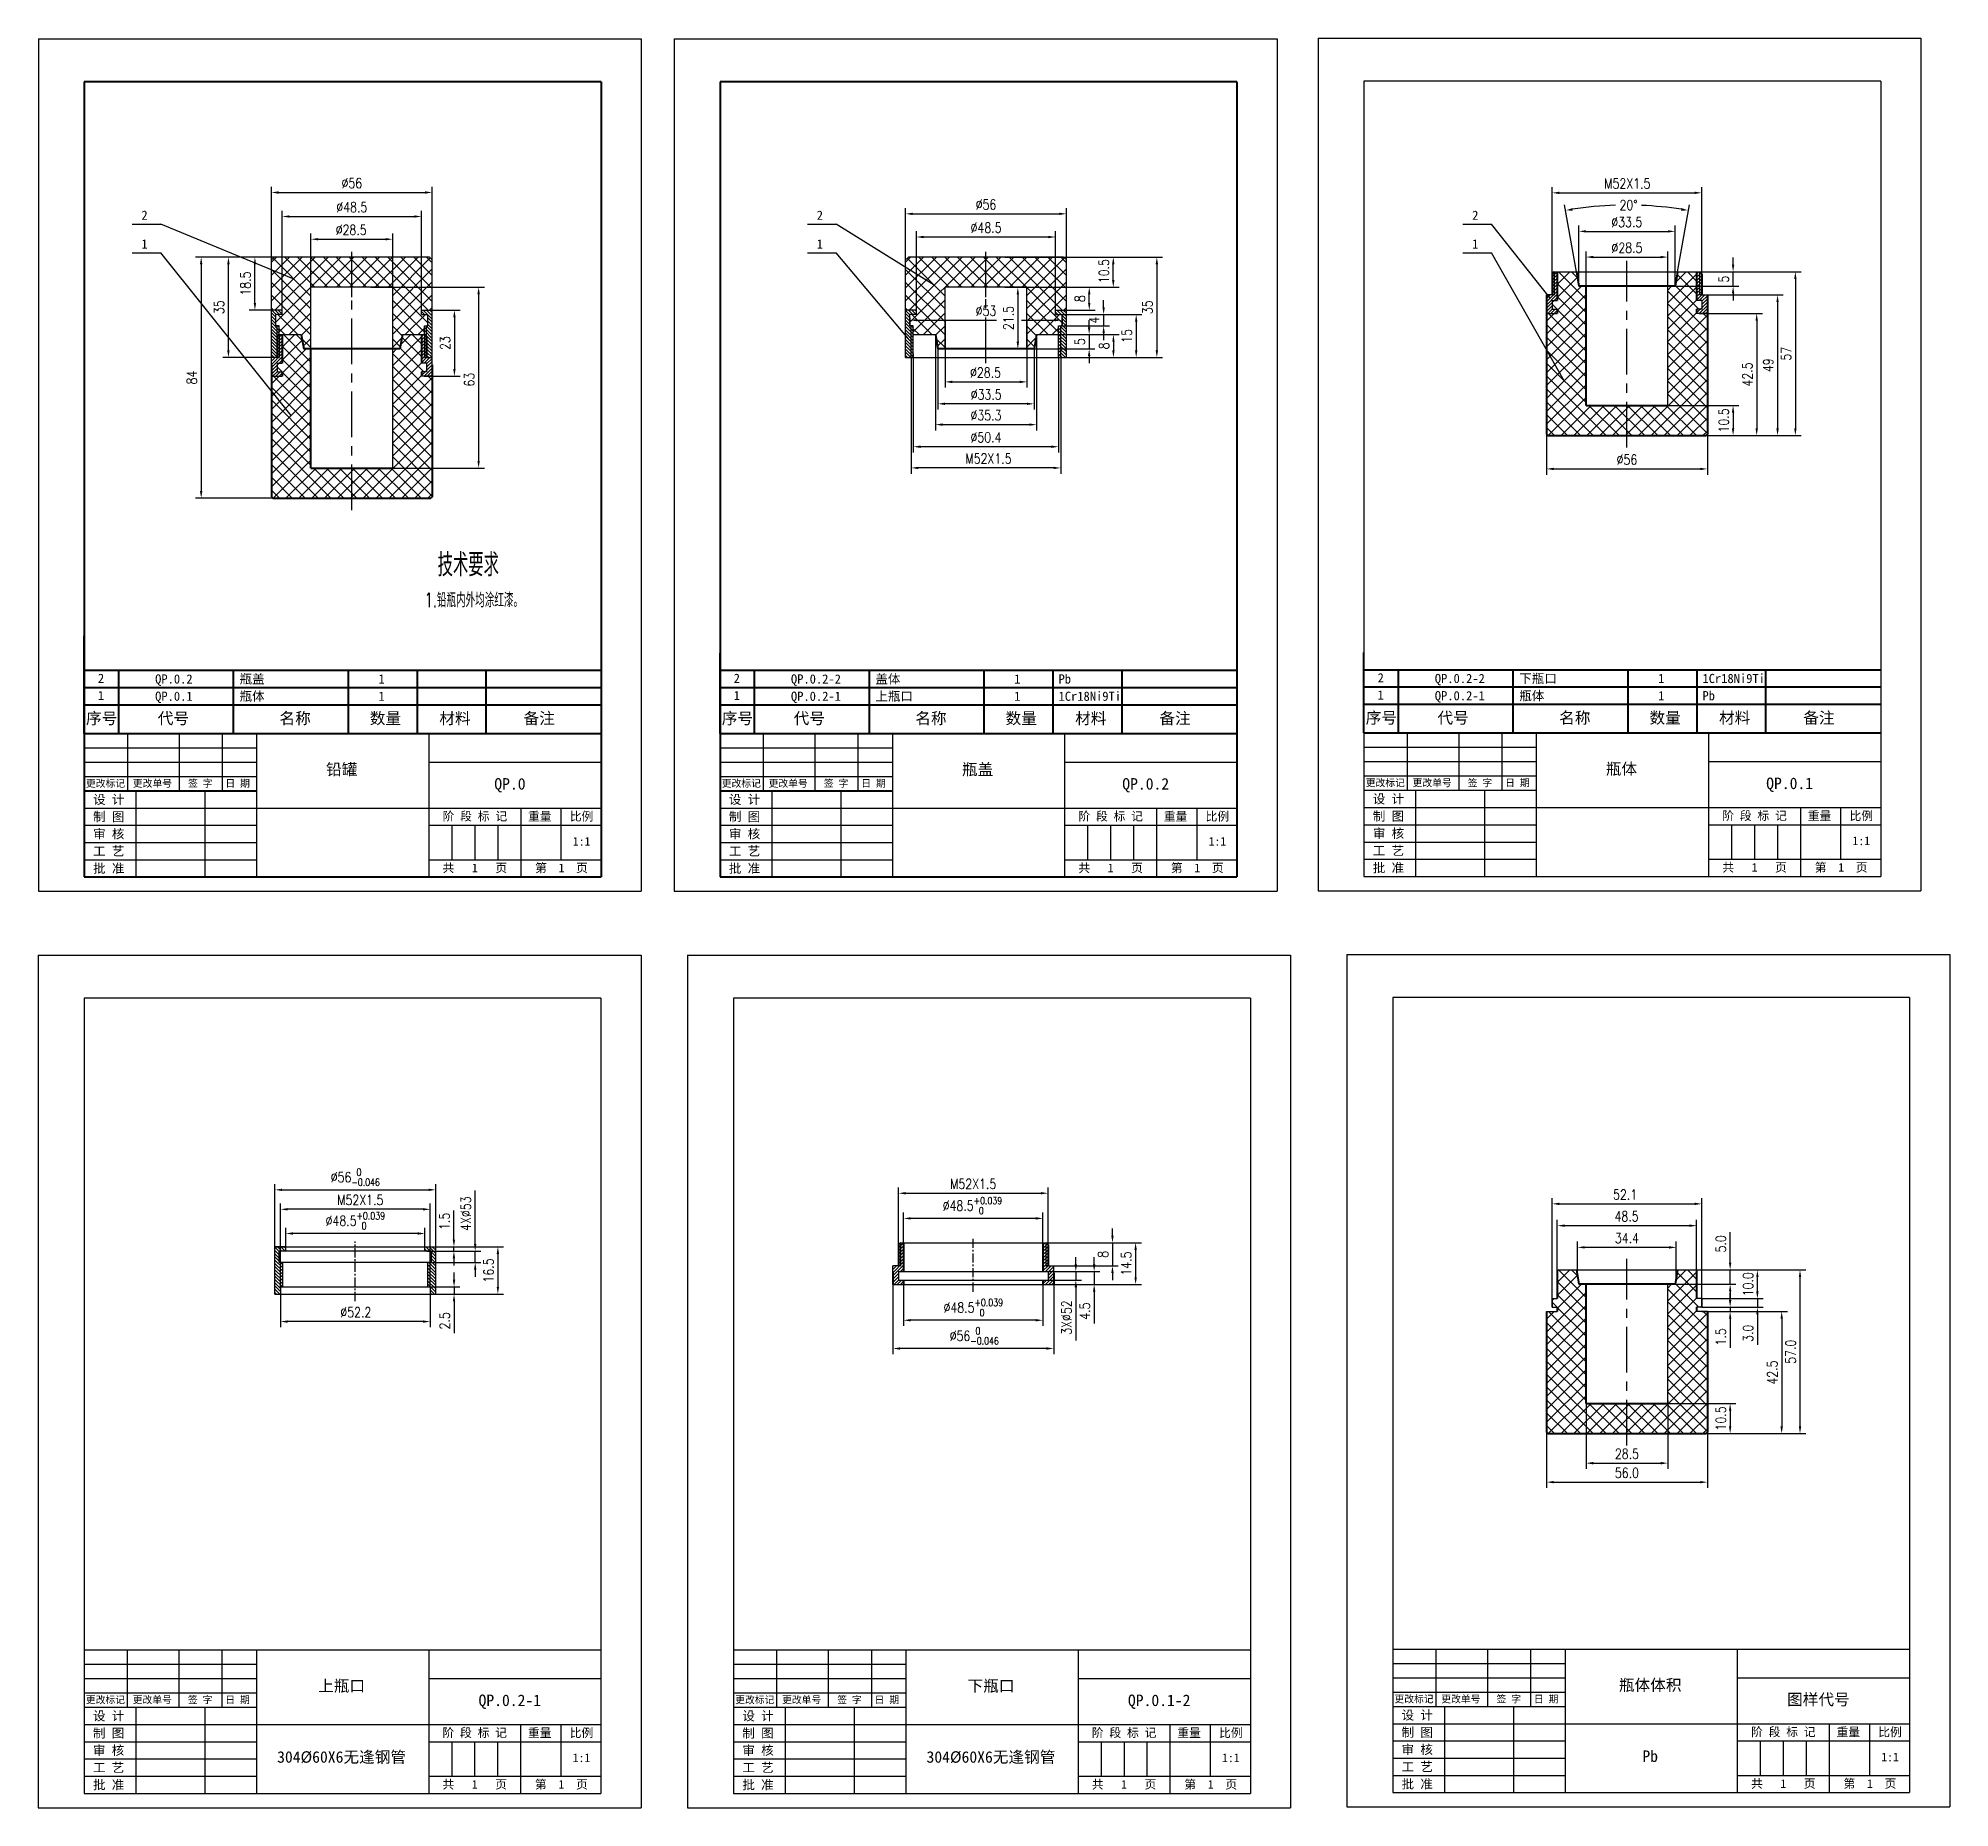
# Model space of a CAD drawing. Extents: x -23172 to -18855, y 7404 to 10591.
# Drawn here: x -22692 to -22026, y 9120 to 9737 of the extents above; entities that cross this region are included whole.
import ezdxf
from ezdxf.enums import TextEntityAlignment as Align

# ---------------------------------------------------------------- set-up
doc = ezdxf.new("R2010")
doc.units = 0
doc.header["$LTSCALE"] = 10
doc.linetypes.add('CENTER', pattern=[50.8, 31.75, -6.35, 6.35, -6.35])
doc.layers.get('DEFPOINTS').update_dxf_attribs({"linetype": 'CONTINUOUS'})
for name, color, linetype in [('3中心线层', 1, 'CENTER'), ('5剖面线层', 2, 'CONTINUOUS'), ('6文字层', 3, 'CONTINUOUS'), ('7标注层', 4, 'CONTINUOUS'), ('CONT', 3, 'CONTINUOUS'), ('TEXT', 1, 'CONTINUOUS')]:
    doc.layers.add(name, color=color, linetype=linetype)
doc.layers.add('YELLOW', color=2, linetype='CONTINUOUS', lineweight=40)
doc.styles.add('CHINA1', font='')
doc.styles.add('PC_TEXTSTYLE', font='txt.shx', dxfattribs={"width": 0.8, "bigfont": 'hzfs.shx'})
doc.styles.get('CHINA1').set_extended_font_data('SimSun')
doc.dimstyles.new('TH_GBDIM', dxfattribs={"dimtxt": 3.5, "dimasz": 2.5, "dimexe": 2, "dimexo": 0, "dimgap": 1.5, "dimtad": 1, "dimdec": 1, "dimzin": 0, "dimdsep": 46, "dimtxsty": 'PC_TEXTSTYLE', "dimcen": 2.5, "dimadec": 0, "dimazin": 0, "dimtfac": 0.714286, "dimtdec": 4, "dimtmove": 0, "dimatfit": 3, "dimfxl": 1, "dimtolj": 1, "dimtzin": 0, "dimarcsym": 0})
pattern_1 = [(225, (-306.5972, 0), (0.561266008, -0.561266008), [])]
pattern_2 = [(315, (-306.5972, 0), (0.561266008, 0.561266008), [])]
pattern_3 = [(315, (-114.0146, 0), (0.561266008, 0.561266008), [])]
pattern_4 = [(225, (137.5224, 21.8217), (0.561266008, -0.561266008), [])]
pattern_5 = [(225, (-90.1467, -316.4002), (0.561266008, -0.561266008), [])]

msp = doc.modelspace()

# ---------------------------------------------------------------- texts
at = {"layer": '6文字层', "lineweight": -3, "ltscale": 0.5, "style": 'PC_TEXTSTYLE', "width": 0.667}
for s, height, p in [('技术要求', 8, (-22552.84, 9549.11)), ('1.铅瓶内外均涂红漆。', 5, (-22557.39, 9538.33))]:
    msp.add_text(s, height=height, dxfattribs=at).set_placement(p)
at = {"layer": '7标注层', "lineweight": -3, "ltscale": 0.5, "insert": (-22361.86, 9641.59), "char_height": 3.5, "attachment_point": 5, "style": 'PC_TEXTSTYLE'}
msp.add_mtext('\\A1;%%c53{}{}', dxfattribs=at)
at = {"layer": 'TEXT', "lineweight": 40, "style": 'CHINA1'}
for s, p in [('2', (-22656.02, 9673.3)), ('2', (-22420.8, 9673.3)), ('2', (-22192.53, 9673.3)), ('1', (-22656.02, 9663.3)), ('1', (-22420.8, 9663.3)), ('1', (-22192.53, 9663.3)), ('2', (-22671.17, 9511.99)), ('QP.0.2', (-22651.24, 9511.75)), ('瓶盖', (-22621.83, 9511.75)), ('1', (-22573.46, 9511.75)), ('2', (-22449.72, 9511.99)), ('QP.0.2-2', (-22429.79, 9511.75)), ('盖体', (-22400.38, 9511.75)), ('1', (-22352.01, 9511.75)), ('Pb', (-22336.58, 9511.75)), ('2', (-22225.46, 9512.16)), ('QP.0.2-2', (-22205.53, 9511.93)), ('下瓶口', (-22176.11, 9511.93)), ('1', (-22127.75, 9511.93)), ('1Cr18Ni9Ti', (-22112.31, 9511.93)), ('1', (-22671.17, 9505.99)), ('QP.0.1', (-22651.24, 9505.75)), ('瓶体', (-22621.83, 9505.75)), ('1', (-22573.46, 9505.75)), ('1', (-22449.72, 9505.99)), ('QP.0.2-1', (-22429.79, 9505.75)), ('上瓶口', (-22400.38, 9505.75)), ('1', (-22352.01, 9505.75)), ('1Cr18Ni9Ti', (-22336.58, 9505.75)), ('1', (-22225.46, 9506.16)), ('QP.0.2-1', (-22205.53, 9505.93)), ('瓶体', (-22176.11, 9505.93)), ('1', (-22127.75, 9505.93)), ('Pb', (-22112.31, 9505.93))]:
    msp.add_text(s, height=3.2, dxfattribs=at).set_placement(p)
for s, p in [('序号', (-22669.86, 9497.66)), ('代号', (-22644.86, 9497.66)), ('名称', (-22602.47, 9497.66)), ('数量', (-22571.03, 9497.66)), ('材料', (-22546.81, 9497.66)), ('备注', (-22517.45, 9497.66)), ('序号', (-22448.41, 9497.66)), ('代号', (-22423.41, 9497.66)), ('名称', (-22381.03, 9497.66)), ('数量', (-22349.58, 9497.66)), ('材料', (-22325.36, 9497.66)), ('备注', (-22296, 9497.66)), ('序号', (-22224.15, 9497.83)), ('代号', (-22199.15, 9497.83)), ('名称', (-22156.76, 9497.83)), ('数量', (-22125.31, 9497.83)), ('材料', (-22101.09, 9497.83)), ('备注', (-22071.74, 9497.83))]:
    msp.add_text(s, height=4, dxfattribs=at).set_placement(p, align=Align.CENTER)
at = {"layer": 'TEXT', "style": 'CHINA1'}
for s, height, p in [('铅罐', 4, (-22586.24, 9479.86)), ('瓶盖', 4, (-22364.8, 9479.86)), ('更改标记', 2.5, (-22668.51, 9475.75)), ('更改单号', 2.5, (-22652.18, 9475.75)), ('签 字', 2.5, (-22635.51, 9475.75)), ('日 期', 2.5, (-22622.49, 9475.75)), ('QP.0', 4, (-22527.66, 9474.82)), ('更改标记', 2.5, (-22447.06, 9475.75)), ('更改单号', 2.5, (-22430.74, 9475.75)), ('签 字', 2.5, (-22414.06, 9475.75)), ('日 期', 2.5, (-22401.04, 9475.75)), ('QP.0.2', 4, (-22306.22, 9474.82)), ('阶 段 标 记', 3, (-22539.88, 9464.03)), ('重量', 3, (-22517.26, 9463.97)), ('比例', 3, (-22502.7, 9463.97)), ('阶 段 标 记', 3, (-22318.43, 9464.03)), ('重量', 3, (-22295.81, 9463.97)), ('比例', 3, (-22281.25, 9463.97)), ('1:1', 3, (-22502.7, 9455.29)), ('1:1', 3, (-22281.25, 9455.29)), ('共   1   页', 3, (-22539.88, 9446.03)), ('第  1  页', 3, (-22509.71, 9446.03)), ('共   1   页', 3, (-22318.43, 9446.03)), ('第  1  页', 3, (-22288.26, 9446.03))]:
    msp.add_text(s, height=height, dxfattribs=at).set_placement(p, align=Align.CENTER)
at = {"layer": 'TEXT', "lineweight": -3, "style": 'CHINA1'}
for s, height, p in [('瓶体', 4, (-22140.53, 9480.04)), ('更改标记', 2.5, (-22222.79, 9475.93)), ('更改单号', 2.5, (-22206.47, 9475.93)), ('签 字', 2.5, (-22189.79, 9475.93)), ('日 期', 2.5, (-22176.78, 9475.93)), ('QP.0.1', 4, (-22081.95, 9475)), ('阶 段 标 记', 3, (-22094.17, 9464.21)), ('重量', 3, (-22071.54, 9464.15)), ('比例', 3, (-22056.99, 9464.15)), ('1:1', 3, (-22056.99, 9455.47)), ('共   1   页', 3, (-22094.17, 9446.21)), ('第  1  页', 3, (-22064, 9446.21)), ('上瓶口', 4, (-22586.29, 9160.61)), ('下瓶口', 4, (-22360.11, 9160.61)), ('瓶体体积', 4, (-22130.51, 9160.89)), ('更改标记', 2.5, (-22668.55, 9156.5)), ('更改单号', 2.5, (-22652.23, 9156.5)), ('签 字', 2.5, (-22635.55, 9156.5)), ('日 期', 2.5, (-22622.53, 9156.5)), ('QP.0.2-1', 4, (-22527.71, 9155.57)), ('更改标记', 2.5, (-22442.38, 9156.5)), ('更改单号', 2.5, (-22426.05, 9156.5)), ('签 字', 2.5, (-22409.38, 9156.5)), ('日 期', 2.5, (-22396.36, 9156.5)), ('QP.0.1-2', 4, (-22301.53, 9155.57)), ('更改标记', 2.5, (-22212.77, 9156.78)), ('更改单号', 2.5, (-22196.45, 9156.78)), ('签 字', 2.5, (-22179.77, 9156.78)), ('日 期', 2.5, (-22166.76, 9156.78)), ('图样代号', 4, (-22071.93, 9155.85)), ('阶 段 标 记', 3, (-22539.93, 9144.78)), ('重量', 3, (-22517.3, 9144.72)), ('比例', 3, (-22502.74, 9144.72)), ('阶 段 标 记', 3, (-22313.75, 9144.78)), ('重量', 3, (-22291.12, 9144.72)), ('比例', 3, (-22276.57, 9144.72)), ('阶 段 标 记', 3, (-22084.15, 9145.06)), ('重量', 3, (-22061.52, 9145)), ('比例', 3, (-22046.97, 9145)), ('304%%c60X6无逢钢管', 4, (-22586.29, 9135.83)), ('1:1', 3, (-22502.74, 9136.04)), ('304%%c60X6无逢钢管', 4, (-22360.11, 9135.83)), ('1:1', 3, (-22276.57, 9136.04)), ('Pb', 4, (-22130.51, 9136.11)), ('1:1', 3, (-22046.97, 9136.32)), ('共   1   页', 3, (-22539.93, 9126.78)), ('第  1  页', 3, (-22509.75, 9126.78)), ('共   1   页', 3, (-22313.75, 9126.78)), ('第  1  页', 3, (-22283.58, 9126.78)), ('共   1   页', 3, (-22084.15, 9127.06)), ('第  1  页', 3, (-22053.98, 9127.06))]:
    msp.add_text(s, height=height, dxfattribs=at).set_placement(p, align=Align.CENTER)
at = {"layer": 'TEXT', "style": 'CHINA1'}
for s, p in [('设 计', (-22672.84, 9469.8)), ('制 图', (-22672.84, 9463.8)), ('制 图', (-22451.4, 9463.8)), ('设 计', (-22451.4, 9469.8)), ('审 核', (-22672.84, 9457.8)), ('审 核', (-22451.4, 9457.8)), ('工 艺', (-22672.84, 9451.8)), ('工 艺', (-22451.4, 9451.8)), ('批 准', (-22672.84, 9445.8)), ('批 准', (-22451.4, 9445.8))]:
    msp.add_text(s, height=3.2, dxfattribs=at).set_placement(p)
at = {"layer": 'TEXT', "lineweight": -3, "style": 'CHINA1'}
for s, p in [('制 图', (-22227.13, 9463.98)), ('设 计', (-22227.13, 9469.98)), ('审 核', (-22227.13, 9457.98)), ('工 艺', (-22227.13, 9451.98)), ('批 准', (-22227.13, 9445.98)), ('设 计', (-22217.11, 9150.83)), ('制 图', (-22672.89, 9144.55)), ('设 计', (-22672.89, 9150.55)), ('制 图', (-22446.71, 9144.55)), ('设 计', (-22446.71, 9150.55)), ('制 图', (-22217.11, 9144.83)), ('审 核', (-22672.89, 9138.55)), ('审 核', (-22446.71, 9138.55)), ('审 核', (-22217.11, 9138.83)), ('工 艺', (-22672.89, 9132.55)), ('工 艺', (-22446.71, 9132.55)), ('工 艺', (-22217.11, 9132.83)), ('批 准', (-22672.89, 9126.55)), ('批 准', (-22446.71, 9126.55)), ('批 准', (-22217.11, 9126.83))]:
    msp.add_text(s, height=3.2, dxfattribs=at).set_placement(p)

# ---------------------------------------------------------------- blocks, each defined once
blk = doc.blocks.new('*D26')
at = {"layer": '7标注层', "color": 0, "lineweight": -2, "ltscale": 0.5}
for p, q in [((-22607.47, 9660.33), (-22637.2, 9660.33)), ((-22635.2, 9657.83), (-22635.2, 9578.83)), ((-22607.47, 9576.33), (-22637.2, 9576.33))]:
    blk.add_line(p, q, dxfattribs=at)
at = {"layer": '7标注层', "color": 0, "lineweight": -3, "ltscale": 0.5}
for points in [[(-22635.62, 9657.83), (-22634.78, 9657.83), (-22635.2, 9660.33)], [(-22635.62, 9578.83), (-22634.78, 9578.83), (-22635.2, 9576.33)]]:
    blk.add_solid(points, dxfattribs=at)
at = {"layer": 'DEFPOINTS', "color": 0, "lineweight": -3, "ltscale": 0.5}
for p in [(-22607.47, 9660.33), (-22635.2, 9576.33), (-22607.47, 9576.33)]:
    blk.add_point(p, dxfattribs=at)
at = {"layer": '7标注层', "color": 0, "lineweight": -3, "ltscale": 0.5, "insert": (-22638.45, 9618.33), "char_height": 3.5, "attachment_point": 5, "rotation": 90, "style": 'PC_TEXTSTYLE'}
blk.add_mtext('\\A1;84{}{}', dxfattribs=at)
blk = doc.blocks.new('*D27')
at = {"layer": '7标注层', "color": 0, "lineweight": -2, "ltscale": 0.5}
for p, q in [((-22610.73, 9652.53), (-22610.73, 9684.82)), ((-22608.23, 9682.82), (-22557.23, 9682.82)), ((-22554.73, 9652.53), (-22554.73, 9684.82))]:
    blk.add_line(p, q, dxfattribs=at)
at = {"layer": '7标注层', "color": 0, "lineweight": -3, "ltscale": 0.5}
for points in [[(-22608.23, 9683.23), (-22608.23, 9682.4), (-22610.73, 9682.82)], [(-22557.23, 9683.23), (-22557.23, 9682.4), (-22554.73, 9682.82)]]:
    blk.add_solid(points, dxfattribs=at)
at = {"layer": 'DEFPOINTS', "color": 0, "lineweight": -3, "ltscale": 0.5}
for p in [(-22554.73, 9682.82), (-22610.73, 9652.53), (-22554.73, 9652.53)]:
    blk.add_point(p, dxfattribs=at)
at = {"layer": '7标注层', "color": 0, "lineweight": -3, "ltscale": 0.5, "insert": (-22582.73, 9686.07), "char_height": 3.5, "attachment_point": 5, "style": 'PC_TEXTSTYLE'}
blk.add_mtext('\\A1;%%c56{}{}', dxfattribs=at)
blk = doc.blocks.new('*D28')
at = {"layer": '7标注层', "color": 0, "lineweight": -2, "ltscale": 0.5}
for p, q in [((-22596.98, 9648.12), (-22596.98, 9668.54)), ((-22568.48, 9648.12), (-22568.48, 9668.54)), ((-22594.48, 9666.54), (-22570.98, 9666.54))]:
    blk.add_line(p, q, dxfattribs=at)
at = {"layer": '7标注层', "color": 0, "lineweight": -3, "ltscale": 0.5}
for points in [[(-22594.48, 9666.96), (-22594.48, 9666.12), (-22596.98, 9666.54)], [(-22570.98, 9666.96), (-22570.98, 9666.12), (-22568.48, 9666.54)]]:
    blk.add_solid(points, dxfattribs=at)
at = {"layer": 'DEFPOINTS', "color": 0, "lineweight": -3, "ltscale": 0.5}
for p in [(-22568.48, 9666.54), (-22596.98, 9648.12), (-22568.48, 9648.12)]:
    blk.add_point(p, dxfattribs=at)
at = {"layer": '7标注层', "color": 0, "lineweight": -3, "ltscale": 0.5, "insert": (-22582.95, 9669.79), "char_height": 3.5, "attachment_point": 5, "style": 'PC_TEXTSTYLE'}
blk.add_mtext('\\A1;%%c28.5{}{}', dxfattribs=at)
blk = doc.blocks.new('*D29')
at = {"layer": '7标注层', "color": 0, "lineweight": -2, "ltscale": 0.5}
for p, q in [((-22608.11, 9660.33), (-22618.48, 9660.33)), ((-22616.48, 9644.33), (-22616.48, 9657.83)), ((-22608.11, 9641.83), (-22618.48, 9641.83))]:
    blk.add_line(p, q, dxfattribs=at)
at = {"layer": '7标注层', "color": 0, "lineweight": -3, "ltscale": 0.5}
for points in [[(-22616.9, 9657.83), (-22616.06, 9657.83), (-22616.48, 9660.33)], [(-22616.9, 9644.33), (-22616.06, 9644.33), (-22616.48, 9641.83)]]:
    blk.add_solid(points, dxfattribs=at)
at = {"layer": 'DEFPOINTS', "color": 0, "lineweight": -3, "ltscale": 0.5}
for p in [(-22616.48, 9660.33), (-22608.11, 9660.33), (-22608.11, 9641.83)]:
    blk.add_point(p, dxfattribs=at)
at = {"layer": '7标注层', "color": 0, "lineweight": -3, "ltscale": 0.5, "insert": (-22619.73, 9651.08), "char_height": 3.5, "attachment_point": 5, "rotation": 90, "style": 'PC_TEXTSTYLE'}
blk.add_mtext('\\A1;18.5{}{}', dxfattribs=at)
blk = doc.blocks.new('*D30')
at = {"layer": '7标注层', "color": 0, "lineweight": -2, "ltscale": 0.5}
for p, q in [((-22576.11, 9649.83), (-22536.57, 9649.83)), ((-22538.57, 9647.33), (-22538.57, 9589.33)), ((-22576.11, 9586.83), (-22536.57, 9586.83))]:
    blk.add_line(p, q, dxfattribs=at)
at = {"layer": '7标注层', "color": 0, "lineweight": -3, "ltscale": 0.5}
for points in [[(-22538.99, 9647.33), (-22538.15, 9647.33), (-22538.57, 9649.83)], [(-22538.99, 9589.33), (-22538.15, 9589.33), (-22538.57, 9586.83)]]:
    blk.add_solid(points, dxfattribs=at)
at = {"layer": 'DEFPOINTS', "color": 0, "lineweight": -3, "ltscale": 0.5}
for p in [(-22576.11, 9649.83), (-22576.11, 9586.83), (-22538.57, 9586.83)]:
    blk.add_point(p, dxfattribs=at)
at = {"layer": '7标注层', "color": 0, "lineweight": -3, "ltscale": 0.5, "insert": (-22541.82, 9617.63), "char_height": 3.5, "attachment_point": 5, "rotation": 90, "style": 'PC_TEXTSTYLE'}
blk.add_mtext('\\A1;63{}{}', dxfattribs=at)
blk = doc.blocks.new('*D31')
at = {"layer": '7标注层', "color": 0, "lineweight": -2, "ltscale": 0.5}
for p, q in [((-22606.98, 9641.04), (-22606.98, 9676.46)), ((-22604.48, 9674.46), (-22560.98, 9674.46)), ((-22558.48, 9641.04), (-22558.48, 9676.46))]:
    blk.add_line(p, q, dxfattribs=at)
at = {"layer": '7标注层', "color": 0, "lineweight": -3, "ltscale": 0.5}
for points in [[(-22604.48, 9674.87), (-22604.48, 9674.04), (-22606.98, 9674.46)], [(-22560.98, 9674.87), (-22560.98, 9674.04), (-22558.48, 9674.46)]]:
    blk.add_solid(points, dxfattribs=at)
at = {"layer": 'DEFPOINTS', "color": 0, "lineweight": -3, "ltscale": 0.5}
for p in [(-22558.48, 9674.46), (-22606.98, 9641.04), (-22558.48, 9641.04)]:
    blk.add_point(p, dxfattribs=at)
at = {"layer": '7标注层', "color": 0, "lineweight": -3, "ltscale": 0.5, "insert": (-22582.73, 9677.71), "char_height": 3.5, "attachment_point": 5, "style": 'PC_TEXTSTYLE'}
blk.add_mtext('\\A1;%%c48.5{}{}', dxfattribs=at)
blk = doc.blocks.new('*D32')
at = {"layer": '7标注层', "color": 0, "lineweight": -2, "ltscale": 0.5}
for p, q in [((-22610.25, 9660.33), (-22627.71, 9660.33)), ((-22625.71, 9627.83), (-22625.71, 9657.83)), ((-22610.25, 9625.33), (-22627.71, 9625.33))]:
    blk.add_line(p, q, dxfattribs=at)
at = {"layer": '7标注层', "color": 0, "lineweight": -3, "ltscale": 0.5}
for points in [[(-22626.12, 9657.83), (-22625.29, 9657.83), (-22625.71, 9660.33)], [(-22626.12, 9627.83), (-22625.29, 9627.83), (-22625.71, 9625.33)]]:
    blk.add_solid(points, dxfattribs=at)
at = {"layer": 'DEFPOINTS', "color": 0, "lineweight": -3, "ltscale": 0.5}
for p in [(-22625.71, 9660.33), (-22610.25, 9660.33), (-22610.25, 9625.33)]:
    blk.add_point(p, dxfattribs=at)
at = {"layer": '7标注层', "color": 0, "lineweight": -3, "ltscale": 0.5, "insert": (-22628.96, 9642.83), "char_height": 3.5, "attachment_point": 5, "rotation": 90, "style": 'PC_TEXTSTYLE'}
blk.add_mtext('\\A1;35{}{}', dxfattribs=at)
blk = doc.blocks.new('*D33')
at = {"layer": '7标注层', "color": 0, "lineweight": -2, "ltscale": 0.5}
for p, q in [((-22389.86, 9652.02), (-22389.86, 9677.38)), ((-22387.36, 9675.38), (-22336.36, 9675.38)), ((-22333.86, 9652.02), (-22333.86, 9677.38))]:
    blk.add_line(p, q, dxfattribs=at)
at = {"layer": '7标注层', "color": 0, "lineweight": -3, "ltscale": 0.5}
for points in [[(-22387.36, 9675.8), (-22387.36, 9674.96), (-22389.86, 9675.38)], [(-22336.36, 9675.8), (-22336.36, 9674.96), (-22333.86, 9675.38)]]:
    blk.add_solid(points, dxfattribs=at)
at = {"layer": 'DEFPOINTS', "color": 0, "lineweight": -3, "ltscale": 0.5}
for p in [(-22333.86, 9675.38), (-22389.86, 9652.02), (-22333.86, 9652.02)]:
    blk.add_point(p, dxfattribs=at)
at = {"layer": '7标注层', "color": 0, "lineweight": -3, "ltscale": 0.5, "insert": (-22361.84, 9678.63), "char_height": 3.5, "attachment_point": 5, "style": 'PC_TEXTSTYLE'}
blk.add_mtext('\\A1;%%c56{}{}', dxfattribs=at)
blk = doc.blocks.new('*D34')
at = {"layer": '7标注层', "color": 0, "lineweight": -2, "ltscale": 0.5}
for p, q in [((-22386.11, 9641.08), (-22386.11, 9669.31)), ((-22340.11, 9667.31), (-22383.61, 9667.31)), ((-22337.61, 9641.83), (-22337.61, 9669.31))]:
    blk.add_line(p, q, dxfattribs=at)
at = {"layer": '7标注层', "color": 0, "lineweight": -3, "ltscale": 0.5}
for points in [[(-22383.61, 9667.72), (-22383.61, 9666.89), (-22386.11, 9667.31)], [(-22340.11, 9667.72), (-22340.11, 9666.89), (-22337.61, 9667.31)]]:
    blk.add_solid(points, dxfattribs=at)
at = {"layer": 'DEFPOINTS', "color": 0, "lineweight": -3, "ltscale": 0.5}
for p in [(-22386.11, 9667.31), (-22386.11, 9641.08), (-22337.61, 9641.83)]:
    blk.add_point(p, dxfattribs=at)
at = {"layer": '7标注层', "color": 0, "lineweight": -3, "ltscale": 0.5, "insert": (-22361.84, 9670.56), "char_height": 3.5, "attachment_point": 5, "style": 'PC_TEXTSTYLE'}
blk.add_mtext('\\A1;%%c48.5{}{}', dxfattribs=at)
blk = doc.blocks.new('*D35')
at = {"layer": '7标注层', "color": 0, "lineweight": -2, "ltscale": 0.5}
for p, q in [((-22557.53, 9641.83), (-22544.99, 9641.83)), ((-22546.99, 9639.33), (-22546.99, 9621.33)), ((-22557.58, 9618.83), (-22544.99, 9618.83))]:
    blk.add_line(p, q, dxfattribs=at)
at = {"layer": '7标注层', "color": 0, "lineweight": -3, "ltscale": 0.5}
for points in [[(-22547.41, 9639.33), (-22546.58, 9639.33), (-22546.99, 9641.83)], [(-22547.41, 9621.33), (-22546.58, 9621.33), (-22546.99, 9618.83)]]:
    blk.add_solid(points, dxfattribs=at)
at = {"layer": 'DEFPOINTS', "color": 0, "lineweight": -3, "ltscale": 0.5}
for p in [(-22557.53, 9641.83), (-22557.58, 9618.83), (-22546.99, 9618.83)]:
    blk.add_point(p, dxfattribs=at)
at = {"layer": '7标注层', "color": 0, "lineweight": -3, "ltscale": 0.5, "insert": (-22550.24, 9630.34), "char_height": 3.5, "attachment_point": 5, "rotation": 90, "style": 'PC_TEXTSTYLE'}
blk.add_mtext('\\A1;23{}{}', dxfattribs=at)
blk = doc.blocks.new('*D36')
at = {"layer": '7标注层', "color": 0, "lineweight": -2, "ltscale": 0.5}
for p, q in [((-22355.33, 9660.33), (-22315.52, 9660.33)), ((-22317.52, 9652.33), (-22317.52, 9657.83)), ((-22355.33, 9649.83), (-22315.52, 9649.83))]:
    blk.add_line(p, q, dxfattribs=at)
at = {"layer": '7标注层', "color": 0, "lineweight": -3, "ltscale": 0.5}
for points in [[(-22317.94, 9657.83), (-22317.1, 9657.83), (-22317.52, 9660.33)], [(-22317.94, 9652.33), (-22317.1, 9652.33), (-22317.52, 9649.83)]]:
    blk.add_solid(points, dxfattribs=at)
at = {"layer": 'DEFPOINTS', "color": 0, "lineweight": -3, "ltscale": 0.5}
for p in [(-22355.33, 9660.33), (-22317.52, 9660.33), (-22355.33, 9649.83)]:
    blk.add_point(p, dxfattribs=at)
at = {"layer": '7标注层', "color": 0, "lineweight": -3, "ltscale": 0.5, "insert": (-22320.77, 9655.41), "char_height": 3.5, "attachment_point": 5, "rotation": 90, "style": 'PC_TEXTSTYLE'}
blk.add_mtext('\\A1;10.5', dxfattribs=at)
blk = doc.blocks.new('*D37')
at = {"layer": '7标注层', "color": 0, "lineweight": -2, "ltscale": 0.5}
for p, q in [((-22332.25, 9649.83), (-22323.88, 9649.83)), ((-22325.88, 9644.33), (-22325.88, 9647.33)), ((-22336.48, 9641.83), (-22323.88, 9641.83))]:
    blk.add_line(p, q, dxfattribs=at)
at = {"layer": '7标注层', "color": 0, "lineweight": -3, "ltscale": 0.5}
for points in [[(-22326.3, 9647.33), (-22325.47, 9647.33), (-22325.88, 9649.83)], [(-22326.3, 9644.33), (-22325.47, 9644.33), (-22325.88, 9641.83)]]:
    blk.add_solid(points, dxfattribs=at)
at = {"layer": 'DEFPOINTS', "color": 0, "lineweight": -3, "ltscale": 0.5}
for p in [(-22332.25, 9649.83), (-22325.88, 9649.83), (-22336.48, 9641.83)]:
    blk.add_point(p, dxfattribs=at)
at = {"layer": '7标注层', "color": 0, "lineweight": -3, "ltscale": 0.5, "insert": (-22329.13, 9645.83), "char_height": 3.5, "attachment_point": 5, "rotation": 90, "style": 'PC_TEXTSTYLE'}
blk.add_mtext('\\A1;8{}{}', dxfattribs=at)
blk = doc.blocks.new('*D38')
at = {"layer": '7标注层', "color": 0, "lineweight": -2, "ltscale": 0.5}
for p, q in [((-22376.11, 9638.16), (-22376.11, 9614.84)), ((-22347.61, 9638.16), (-22347.61, 9614.84)), ((-22373.61, 9616.84), (-22350.11, 9616.84))]:
    blk.add_line(p, q, dxfattribs=at)
at = {"layer": '7标注层', "color": 0, "lineweight": -3, "ltscale": 0.5}
for points in [[(-22373.61, 9617.26), (-22373.61, 9616.42), (-22376.11, 9616.84)], [(-22350.11, 9617.26), (-22350.11, 9616.42), (-22347.61, 9616.84)]]:
    blk.add_solid(points, dxfattribs=at)
at = {"layer": 'DEFPOINTS', "color": 0, "lineweight": -3, "ltscale": 0.5}
for p in [(-22376.11, 9638.16), (-22347.61, 9638.16), (-22347.61, 9616.84)]:
    blk.add_point(p, dxfattribs=at)
at = {"layer": '7标注层', "color": 0, "lineweight": -3, "ltscale": 0.5, "insert": (-22362.02, 9620.09), "char_height": 3.5, "attachment_point": 5, "style": 'PC_TEXTSTYLE'}
blk.add_mtext('\\A1;%%c28.5{}{}', dxfattribs=at)
blk = doc.blocks.new('*D39')
at = {"layer": '7标注层', "color": 0, "lineweight": -2, "ltscale": 0.5}
for p, q in [((-22387.16, 9626.7), (-22387.16, 9592.25)), ((-22336.56, 9626.13), (-22336.56, 9592.25)), ((-22339.06, 9594.25), (-22384.66, 9594.25))]:
    blk.add_line(p, q, dxfattribs=at)
at = {"layer": '7标注层', "color": 0, "lineweight": -3, "ltscale": 0.5}
for points in [[(-22384.66, 9594.67), (-22384.66, 9593.83), (-22387.16, 9594.25)], [(-22339.06, 9594.67), (-22339.06, 9593.83), (-22336.56, 9594.25)]]:
    blk.add_solid(points, dxfattribs=at)
at = {"layer": 'DEFPOINTS', "color": 0, "lineweight": -3, "ltscale": 0.5}
for p in [(-22387.16, 9626.7), (-22336.56, 9626.13), (-22387.16, 9594.25)]:
    blk.add_point(p, dxfattribs=at)
at = {"layer": '7标注层', "color": 0, "lineweight": -3, "ltscale": 0.5, "insert": (-22361.86, 9597.5), "char_height": 3.5, "attachment_point": 5, "style": 'PC_TEXTSTYLE'}
blk.add_mtext('\\A1;%%c50.4{}{}', dxfattribs=at)
blk = doc.blocks.new('*D40')
at = {"layer": '7标注层', "color": 0, "lineweight": -2, "ltscale": 0.5}
for p, q in [((-22387.91, 9625.33), (-22387.91, 9584.87)), ((-22335.81, 9625.33), (-22335.81, 9584.87)), ((-22338.31, 9586.87), (-22385.41, 9586.87))]:
    blk.add_line(p, q, dxfattribs=at)
at = {"layer": '7标注层', "color": 0, "lineweight": -3, "ltscale": 0.5}
for points in [[(-22385.41, 9587.28), (-22385.41, 9586.45), (-22387.91, 9586.87)], [(-22338.31, 9587.28), (-22338.31, 9586.45), (-22335.81, 9586.87)]]:
    blk.add_solid(points, dxfattribs=at)
at = {"layer": 'DEFPOINTS', "color": 0, "lineweight": -3, "ltscale": 0.5}
for p in [(-22387.91, 9625.33), (-22335.81, 9625.33), (-22387.91, 9586.87)]:
    blk.add_point(p, dxfattribs=at)
at = {"layer": '7标注层', "color": 0, "lineweight": -3, "ltscale": 0.5, "insert": (-22360.99, 9590.12), "char_height": 3.5, "attachment_point": 5, "style": 'PC_TEXTSTYLE'}
blk.add_mtext('\\A1;M52X1.5{}{}', dxfattribs=at)
blk = doc.blocks.new('*D41')
at = {"layer": '7标注层', "color": 0, "lineweight": -2, "ltscale": 0.5}
for p, q in [((-22337.83, 9633.33), (-22315.47, 9633.33)), ((-22317.47, 9630.83), (-22317.47, 9627.83)), ((-22337.83, 9625.33), (-22315.47, 9625.33))]:
    blk.add_line(p, q, dxfattribs=at)
at = {"layer": '7标注层', "color": 0, "lineweight": -3, "ltscale": 0.5}
for points in [[(-22317.88, 9630.83), (-22317.05, 9630.83), (-22317.47, 9633.33)], [(-22317.88, 9627.83), (-22317.05, 9627.83), (-22317.47, 9625.33)]]:
    blk.add_solid(points, dxfattribs=at)
at = {"layer": 'DEFPOINTS', "color": 0, "lineweight": -3, "ltscale": 0.5}
for p in [(-22337.83, 9633.33), (-22337.83, 9625.33), (-22317.47, 9625.33)]:
    blk.add_point(p, dxfattribs=at)
at = {"layer": '7标注层', "color": 0, "lineweight": -3, "ltscale": 0.5, "insert": (-22320.72, 9629.37), "char_height": 3.5, "attachment_point": 5, "rotation": 90, "style": 'PC_TEXTSTYLE'}
blk.add_mtext('\\A1;8{}{}', dxfattribs=at)
blk = doc.blocks.new('*D42')
at = {"layer": '7标注层', "color": 0, "lineweight": -2, "ltscale": 0.5}
for p, q in [((-22325.92, 9635.83), (-22325.92, 9638.33)), ((-22345.11, 9628.33), (-22323.92, 9628.33)), ((-22343.89, 9633.33), (-22323.92, 9633.33)), ((-22325.92, 9633.33), (-22325.92, 9628.33)), ((-22325.92, 9625.83), (-22325.92, 9623.33))]:
    blk.add_line(p, q, dxfattribs=at)
at = {"layer": '7标注层', "color": 0, "lineweight": -3, "ltscale": 0.5}
for points in [[(-22326.34, 9635.83), (-22325.51, 9635.83), (-22325.92, 9633.33)], [(-22326.34, 9625.83), (-22325.51, 9625.83), (-22325.92, 9628.33)]]:
    blk.add_solid(points, dxfattribs=at)
at = {"layer": 'DEFPOINTS', "color": 0, "lineweight": -3, "ltscale": 0.5}
for p in [(-22345.11, 9628.33), (-22343.89, 9633.33), (-22325.92, 9628.33)]:
    blk.add_point(p, dxfattribs=at)
at = {"layer": '7标注层', "color": 0, "lineweight": -3, "ltscale": 0.5, "insert": (-22329.17, 9630.83), "char_height": 3.5, "attachment_point": 5, "rotation": 90, "style": 'PC_TEXTSTYLE'}
blk.add_mtext('\\A1;5{}{}', dxfattribs=at)
blk = doc.blocks.new('*D43')
at = {"layer": '7标注层', "color": 0, "lineweight": -2, "ltscale": 0.5}
for p, q in [((-22378.6, 9628.33), (-22378.6, 9607.2)), ((-22345.11, 9628.33), (-22345.11, 9607.2)), ((-22347.61, 9609.2), (-22376.1, 9609.2))]:
    blk.add_line(p, q, dxfattribs=at)
at = {"layer": '7标注层', "color": 0, "lineweight": -3, "ltscale": 0.5}
for points in [[(-22376.1, 9609.62), (-22376.1, 9608.79), (-22378.6, 9609.2)], [(-22347.61, 9609.62), (-22347.61, 9608.79), (-22345.11, 9609.2)]]:
    blk.add_solid(points, dxfattribs=at)
at = {"layer": 'DEFPOINTS', "color": 0, "lineweight": -3, "ltscale": 0.5}
for p in [(-22378.6, 9628.33), (-22345.11, 9628.33), (-22378.6, 9609.2)]:
    blk.add_point(p, dxfattribs=at)
at = {"layer": '7标注层', "color": 0, "lineweight": -3, "ltscale": 0.5, "insert": (-22361.79, 9612.45), "char_height": 3.5, "attachment_point": 5, "style": 'PC_TEXTSTYLE'}
blk.add_mtext('\\A1;%%c33.5{}{}', dxfattribs=at)
blk = doc.blocks.new('*D44')
at = {"layer": '7标注层', "color": 0, "lineweight": -2, "ltscale": 0.5}
for p, q in [((-22379.48, 9633.33), (-22379.48, 9599.95)), ((-22344.23, 9633.33), (-22344.23, 9599.95)), ((-22376.98, 9601.95), (-22346.73, 9601.95))]:
    blk.add_line(p, q, dxfattribs=at)
at = {"layer": '7标注层', "color": 0, "lineweight": -3, "ltscale": 0.5}
for points in [[(-22376.98, 9602.37), (-22376.98, 9601.54), (-22379.48, 9601.95)], [(-22346.73, 9602.37), (-22346.73, 9601.54), (-22344.23, 9601.95)]]:
    blk.add_solid(points, dxfattribs=at)
at = {"layer": 'DEFPOINTS', "color": 0, "lineweight": -3, "ltscale": 0.5}
for p in [(-22379.48, 9633.33), (-22344.23, 9633.33), (-22344.23, 9601.95)]:
    blk.add_point(p, dxfattribs=at)
at = {"layer": '7标注层', "color": 0, "lineweight": -3, "ltscale": 0.5, "insert": (-22361.86, 9605.2), "char_height": 3.5, "attachment_point": 5, "style": 'PC_TEXTSTYLE'}
blk.add_mtext('\\A1;%%c35.3{}{}', dxfattribs=at)
blk = doc.blocks.new('*D45')
at = {"layer": '7标注层', "color": 0, "lineweight": -2, "ltscale": 0.5}
for p, q in [((-22320.88, 9642.83), (-22320.88, 9645.33)), ((-22335.36, 9640.33), (-22318.88, 9640.33)), ((-22335.36, 9636.33), (-22318.88, 9636.33)), ((-22320.88, 9640.33), (-22320.88, 9636.33)), ((-22320.88, 9633.83), (-22320.88, 9631.33))]:
    blk.add_line(p, q, dxfattribs=at)
at = {"layer": '7标注层', "color": 0, "lineweight": -3, "ltscale": 0.5}
for points in [[(-22321.29, 9642.83), (-22320.46, 9642.83), (-22320.88, 9640.33)], [(-22321.29, 9633.83), (-22320.46, 9633.83), (-22320.88, 9636.33)]]:
    blk.add_solid(points, dxfattribs=at)
at = {"layer": 'DEFPOINTS', "color": 0, "lineweight": -3, "ltscale": 0.5}
for p in [(-22335.36, 9640.33), (-22335.36, 9636.33), (-22320.88, 9636.33)]:
    blk.add_point(p, dxfattribs=at)
at = {"layer": '7标注层', "color": 0, "lineweight": -3, "ltscale": 0.5, "insert": (-22324.13, 9638.33), "char_height": 3.5, "attachment_point": 5, "rotation": 90, "style": 'PC_TEXTSTYLE'}
blk.add_mtext('\\A1;4{}{}', dxfattribs=at)
blk = doc.blocks.new('*D46')
at = {"layer": '7标注层', "color": 0, "lineweight": -2, "ltscale": 0.5}
for p, q in [((-22347.77, 9649.83), (-22352.76, 9649.83)), ((-22350.76, 9647.33), (-22350.76, 9630.83)), ((-22347.77, 9628.33), (-22352.76, 9628.33))]:
    blk.add_line(p, q, dxfattribs=at)
at = {"layer": '7标注层', "color": 0, "lineweight": -3, "ltscale": 0.5}
for points in [[(-22351.18, 9647.33), (-22350.35, 9647.33), (-22350.76, 9649.83)], [(-22351.18, 9630.83), (-22350.35, 9630.83), (-22350.76, 9628.33)]]:
    blk.add_solid(points, dxfattribs=at)
at = {"layer": 'DEFPOINTS', "color": 0, "lineweight": -3, "ltscale": 0.5}
for p in [(-22347.77, 9649.83), (-22350.76, 9628.33), (-22347.77, 9628.33)]:
    blk.add_point(p, dxfattribs=at)
at = {"layer": '7标注层', "color": 0, "lineweight": -3, "ltscale": 0.5, "insert": (-22354.01, 9639.08), "char_height": 3.5, "attachment_point": 5, "rotation": 90, "style": 'PC_TEXTSTYLE'}
blk.add_mtext('\\A1;21.5{}{}', dxfattribs=at)
blk = doc.blocks.new('*D47')
at = {"layer": '7标注层', "color": 0, "lineweight": -2, "ltscale": 0.5}
for p, q in [((-22164.66, 9648.94), (-22164.66, 9684.7)), ((-22162.16, 9682.7), (-22115.06, 9682.7)), ((-22112.56, 9648.94), (-22112.56, 9684.7))]:
    blk.add_line(p, q, dxfattribs=at)
at = {"layer": '7标注层', "color": 0, "lineweight": -3, "ltscale": 0.5}
for points in [[(-22162.16, 9683.11), (-22162.16, 9682.28), (-22164.66, 9682.7)], [(-22115.06, 9683.11), (-22115.06, 9682.28), (-22112.56, 9682.7)]]:
    blk.add_solid(points, dxfattribs=at)
at = {"layer": 'DEFPOINTS', "color": 0, "lineweight": -3, "ltscale": 0.5}
for p in [(-22112.56, 9682.7), (-22164.66, 9648.94), (-22112.56, 9648.94)]:
    blk.add_point(p, dxfattribs=at)
at = {"layer": '7标注层', "color": 0, "lineweight": -3, "ltscale": 0.5, "insert": (-22138.47, 9685.95), "char_height": 3.5, "attachment_point": 5, "style": 'PC_TEXTSTYLE'}
blk.add_mtext('\\A1;M52X1.5{}{}', dxfattribs=at)
blk = doc.blocks.new('*D48')
at = {"layer": '7标注层', "color": 0, "lineweight": -2, "ltscale": 0.5}
for p, q in [((-22609.51, 9315.56), (-22609.51, 9337.39)), ((-22607.01, 9335.39), (-22556.01, 9335.39)), ((-22553.51, 9315.56), (-22553.51, 9337.39))]:
    blk.add_line(p, q, dxfattribs=at)
at = {"layer": '7标注层', "color": 0, "lineweight": -3, "ltscale": 0.5}
for points in [[(-22607.01, 9335.8), (-22607.01, 9334.97), (-22609.51, 9335.39)], [(-22556.01, 9335.8), (-22556.01, 9334.97), (-22553.51, 9335.39)]]:
    blk.add_solid(points, dxfattribs=at)
at = {"layer": 'DEFPOINTS', "color": 0, "lineweight": -3, "ltscale": 0.5}
for p in [(-22553.51, 9335.39), (-22609.51, 9315.56), (-22553.51, 9315.56)]:
    blk.add_point(p, dxfattribs=at)
at = {"layer": '7标注层', "color": 0, "lineweight": -3, "ltscale": 0.5, "insert": (-22581.51, 9339.8), "char_height": 3.5, "attachment_point": 5, "style": 'PC_TEXTSTYLE'}
blk.add_mtext('\\A1;%%c56{}{\\H0.7143x;\\S 0^ -0.046;}', dxfattribs=at)
blk = doc.blocks.new('*D49')
at = {"layer": '7标注层', "color": 0, "lineweight": -2, "ltscale": 0.5}
for p, q in [((-22605.76, 9314.81), (-22605.76, 9322.18)), ((-22557.26, 9314.81), (-22557.26, 9322.18)), ((-22559.76, 9320.18), (-22603.26, 9320.18))]:
    blk.add_line(p, q, dxfattribs=at)
at = {"layer": '7标注层', "color": 0, "lineweight": -3, "ltscale": 0.5}
for points in [[(-22603.26, 9320.59), (-22603.26, 9319.76), (-22605.76, 9320.18)], [(-22559.76, 9320.59), (-22559.76, 9319.76), (-22557.26, 9320.18)]]:
    blk.add_solid(points, dxfattribs=at)
at = {"layer": 'DEFPOINTS', "color": 0, "lineweight": -3, "ltscale": 0.5}
for p in [(-22605.76, 9320.18), (-22605.76, 9314.81), (-22557.26, 9314.81)]:
    blk.add_point(p, dxfattribs=at)
at = {"layer": '7标注层', "color": 0, "lineweight": -3, "ltscale": 0.5, "insert": (-22581.52, 9324.59), "char_height": 3.5, "attachment_point": 5, "style": 'PC_TEXTSTYLE'}
blk.add_mtext('\\A1;%%c48.5{}{\\H0.7143x;\\S+0.039^  0;}', dxfattribs=at)
blk = doc.blocks.new('*D50')
at = {"layer": '7标注层', "color": 0, "lineweight": -2, "ltscale": 0.5}
for p, q in [((-22556.94, 9315.56), (-22529.86, 9315.56)), ((-22531.86, 9313.06), (-22531.86, 9301.56)), ((-22556.94, 9299.06), (-22529.86, 9299.06))]:
    blk.add_line(p, q, dxfattribs=at)
at = {"layer": '7标注层', "color": 0, "lineweight": -3, "ltscale": 0.5}
for points in [[(-22532.27, 9313.06), (-22531.44, 9313.06), (-22531.86, 9315.56)], [(-22532.27, 9301.56), (-22531.44, 9301.56), (-22531.86, 9299.06)]]:
    blk.add_solid(points, dxfattribs=at)
at = {"layer": 'DEFPOINTS', "color": 0, "lineweight": -3, "ltscale": 0.5}
for p in [(-22556.94, 9315.56), (-22556.94, 9299.06), (-22531.86, 9299.06)]:
    blk.add_point(p, dxfattribs=at)
at = {"layer": '7标注层', "color": 0, "lineweight": -3, "ltscale": 0.5, "insert": (-22535.11, 9307.31), "char_height": 3.5, "attachment_point": 5, "rotation": 90, "style": 'PC_TEXTSTYLE'}
blk.add_mtext('\\A1;16.5{}{}', dxfattribs=at)
blk = doc.blocks.new('*D51')
at = {"layer": '7标注层', "color": 0, "lineweight": -2, "ltscale": 0.5}
for p, q in [((-22547.17, 9318.06), (-22547.17, 9328.22)), ((-22555.44, 9315.56), (-22545.17, 9315.56)), ((-22547.17, 9314.06), (-22547.17, 9315.56)), ((-22555.44, 9314.06), (-22545.17, 9314.06)), ((-22547.17, 9311.56), (-22547.17, 9309.06))]:
    blk.add_line(p, q, dxfattribs=at)
at = {"layer": '7标注层', "color": 0, "lineweight": -3, "ltscale": 0.5}
for points in [[(-22547.59, 9318.06), (-22546.76, 9318.06), (-22547.17, 9315.56)], [(-22547.59, 9311.56), (-22546.76, 9311.56), (-22547.17, 9314.06)]]:
    blk.add_solid(points, dxfattribs=at)
at = {"layer": 'DEFPOINTS', "color": 0, "lineweight": -3, "ltscale": 0.5}
for p in [(-22555.44, 9315.56), (-22547.17, 9315.56), (-22555.44, 9314.06)]:
    blk.add_point(p, dxfattribs=at)
at = {"layer": '7标注层', "color": 0, "lineweight": -3, "ltscale": 0.5, "insert": (-22550.42, 9324.39), "char_height": 3.5, "attachment_point": 5, "rotation": 90, "style": 'PC_TEXTSTYLE'}
blk.add_mtext('\\A1;1.5{}{}', dxfattribs=at)
blk = doc.blocks.new('*D52')
at = {"layer": '7标注层', "color": 0, "lineweight": -2, "ltscale": 0.5}
for p, q in [((-22539.76, 9316.56), (-22539.76, 9335.12)), ((-22556.57, 9314.06), (-22537.76, 9314.06)), ((-22556.57, 9310.06), (-22537.76, 9310.06)), ((-22539.76, 9310.06), (-22539.76, 9314.06)), ((-22539.76, 9307.56), (-22539.76, 9305.06))]:
    blk.add_line(p, q, dxfattribs=at)
at = {"layer": '7标注层', "color": 0, "lineweight": -3, "ltscale": 0.5}
for points in [[(-22540.18, 9316.56), (-22539.34, 9316.56), (-22539.76, 9314.06)], [(-22540.18, 9307.56), (-22539.34, 9307.56), (-22539.76, 9310.06)]]:
    blk.add_solid(points, dxfattribs=at)
at = {"layer": 'DEFPOINTS', "color": 0, "lineweight": -3, "ltscale": 0.5}
for p in [(-22556.57, 9314.06), (-22556.57, 9310.06), (-22539.76, 9310.06)]:
    blk.add_point(p, dxfattribs=at)
at = {"layer": '7标注层', "color": 0, "lineweight": -3, "ltscale": 0.5, "insert": (-22543.01, 9327.09), "char_height": 3.5, "attachment_point": 5, "rotation": 90, "style": 'PC_TEXTSTYLE'}
blk.add_mtext('\\A1;4X%%c53{}{}', dxfattribs=at)
blk = doc.blocks.new('*D53')
at = {"layer": '7标注层', "color": 0, "lineweight": -2, "ltscale": 0.5}
for p, q in [((-22557.67, 9301.56), (-22545.13, 9301.56)), ((-22547.13, 9304.06), (-22547.13, 9306.56)), ((-22547.13, 9301.56), (-22547.13, 9299.06)), ((-22557.67, 9299.06), (-22545.13, 9299.06)), ((-22547.13, 9296.56), (-22547.13, 9285.46))]:
    blk.add_line(p, q, dxfattribs=at)
at = {"layer": '7标注层', "color": 0, "lineweight": -3, "ltscale": 0.5}
for points in [[(-22547.54, 9304.06), (-22546.71, 9304.06), (-22547.13, 9301.56)], [(-22547.54, 9296.56), (-22546.71, 9296.56), (-22547.13, 9299.06)]]:
    blk.add_solid(points, dxfattribs=at)
at = {"layer": 'DEFPOINTS', "color": 0, "lineweight": -3, "ltscale": 0.5}
for p in [(-22557.67, 9301.56), (-22557.67, 9299.06), (-22547.13, 9299.06)]:
    blk.add_point(p, dxfattribs=at)
at = {"layer": '7标注层', "color": 0, "lineweight": -3, "ltscale": 0.5, "insert": (-22550.38, 9289.76), "char_height": 3.5, "attachment_point": 5, "rotation": 90, "style": 'PC_TEXTSTYLE'}
blk.add_mtext('\\A1;2.5{}{}', dxfattribs=at)
blk = doc.blocks.new('*D54')
at = {"layer": '7标注层', "color": 0, "lineweight": -2, "ltscale": 0.5}
for p, q in [((-22607.56, 9301.56), (-22607.56, 9330.61)), ((-22557.96, 9328.61), (-22605.06, 9328.61)), ((-22555.46, 9301.56), (-22555.46, 9330.61))]:
    blk.add_line(p, q, dxfattribs=at)
at = {"layer": '7标注层', "color": 0, "lineweight": -3, "ltscale": 0.5}
for points in [[(-22605.06, 9329.02), (-22605.06, 9328.19), (-22607.56, 9328.61)], [(-22557.96, 9329.02), (-22557.96, 9328.19), (-22555.46, 9328.61)]]:
    blk.add_solid(points, dxfattribs=at)
at = {"layer": 'DEFPOINTS', "color": 0, "lineweight": -3, "ltscale": 0.5}
for p in [(-22607.56, 9328.61), (-22607.56, 9301.56), (-22555.46, 9301.56)]:
    blk.add_point(p, dxfattribs=at)
at = {"layer": '7标注层', "color": 0, "lineweight": -3, "ltscale": 0.5, "insert": (-22579.76, 9331.86), "char_height": 3.5, "attachment_point": 5, "style": 'PC_TEXTSTYLE'}
blk.add_mtext('\\A1;M52X1.5{}{}', dxfattribs=at)
blk = doc.blocks.new('*D55')
at = {"layer": '7标注层', "color": 0, "lineweight": -2, "ltscale": 0.5}
for p, q in [((-22607.56, 9299.06), (-22607.56, 9287.5)), ((-22555.46, 9299.06), (-22555.46, 9287.5)), ((-22557.96, 9289.5), (-22605.06, 9289.5))]:
    blk.add_line(p, q, dxfattribs=at)
at = {"layer": '7标注层', "color": 0, "lineweight": -3, "ltscale": 0.5}
for points in [[(-22605.06, 9289.92), (-22605.06, 9289.08), (-22607.56, 9289.5)], [(-22557.96, 9289.92), (-22557.96, 9289.08), (-22555.46, 9289.5)]]:
    blk.add_solid(points, dxfattribs=at)
at = {"layer": 'DEFPOINTS', "color": 0, "lineweight": -3, "ltscale": 0.5}
for p in [(-22607.56, 9299.06), (-22555.46, 9299.06), (-22607.56, 9289.5)]:
    blk.add_point(p, dxfattribs=at)
at = {"layer": '7标注层', "color": 0, "lineweight": -3, "ltscale": 0.5, "insert": (-22581.34, 9292.75), "char_height": 3.5, "attachment_point": 5, "style": 'PC_TEXTSTYLE'}
blk.add_mtext('\\A1;%%c52.2{}{}', dxfattribs=at)
blk = doc.blocks.new('*D56')
at = {"layer": '7标注层', "color": 0, "lineweight": -2, "ltscale": 0.5}
for p, q in [((-22394.28, 9302.43), (-22394.28, 9278.12)), ((-22338.28, 9302.43), (-22338.28, 9278.12)), ((-22340.78, 9280.12), (-22391.78, 9280.12))]:
    blk.add_line(p, q, dxfattribs=at)
at = {"layer": '7标注层', "color": 0, "lineweight": -3, "ltscale": 0.5}
for points in [[(-22391.78, 9280.53), (-22391.78, 9279.7), (-22394.28, 9280.12)], [(-22340.78, 9280.53), (-22340.78, 9279.7), (-22338.28, 9280.12)]]:
    blk.add_solid(points, dxfattribs=at)
at = {"layer": 'DEFPOINTS', "color": 0, "lineweight": -3, "ltscale": 0.5}
for p in [(-22394.28, 9302.43), (-22338.28, 9302.43), (-22394.28, 9280.12)]:
    blk.add_point(p, dxfattribs=at)
at = {"layer": '7标注层', "color": 0, "lineweight": -3, "ltscale": 0.5, "insert": (-22365.93, 9284.53), "char_height": 3.5, "attachment_point": 5, "style": 'PC_TEXTSTYLE'}
blk.add_mtext('\\A1;%%c56{}{\\H0.7143x;\\S 0^ -0.046;}', dxfattribs=at)
blk = doc.blocks.new('*D57')
at = {"layer": '7标注层', "color": 0, "lineweight": -2, "ltscale": 0.5}
for p, q in [((-22390.53, 9302.43), (-22390.53, 9287.96)), ((-22342.03, 9302.43), (-22342.03, 9287.96)), ((-22344.53, 9289.96), (-22388.03, 9289.96))]:
    blk.add_line(p, q, dxfattribs=at)
at = {"layer": '7标注层', "color": 0, "lineweight": -3, "ltscale": 0.5}
for points in [[(-22388.03, 9290.38), (-22388.03, 9289.54), (-22390.53, 9289.96)], [(-22344.53, 9290.38), (-22344.53, 9289.54), (-22342.03, 9289.96)]]:
    blk.add_solid(points, dxfattribs=at)
at = {"layer": 'DEFPOINTS', "color": 0, "lineweight": -3, "ltscale": 0.5}
for p in [(-22390.53, 9302.43), (-22342.03, 9302.43), (-22390.53, 9289.96)]:
    blk.add_point(p, dxfattribs=at)
at = {"layer": '7标注层', "color": 0, "lineweight": -3, "ltscale": 0.5, "insert": (-22366.28, 9294.38), "char_height": 3.5, "attachment_point": 5, "style": 'PC_TEXTSTYLE'}
blk.add_mtext('\\A1;%%c48.5{}{\\H0.7143x;\\S+0.039^  0;}', dxfattribs=at)
blk = doc.blocks.new('*D58')
at = {"layer": '7标注层', "color": 0, "lineweight": -2, "ltscale": 0.5}
for p, q in [((-22392.33, 9316.18), (-22392.33, 9336.21)), ((-22389.83, 9334.21), (-22342.73, 9334.21)), ((-22340.23, 9316.18), (-22340.23, 9336.21))]:
    blk.add_line(p, q, dxfattribs=at)
at = {"layer": '7标注层', "color": 0, "lineweight": -3, "ltscale": 0.5}
for points in [[(-22389.83, 9334.62), (-22389.83, 9333.79), (-22392.33, 9334.21)], [(-22342.73, 9334.62), (-22342.73, 9333.79), (-22340.23, 9334.21)]]:
    blk.add_solid(points, dxfattribs=at)
at = {"layer": 'DEFPOINTS', "color": 0, "lineweight": -3, "ltscale": 0.5}
for p in [(-22340.23, 9334.21), (-22392.33, 9316.18), (-22340.23, 9316.18)]:
    blk.add_point(p, dxfattribs=at)
at = {"layer": '7标注层', "color": 0, "lineweight": -3, "ltscale": 0.5, "insert": (-22366.31, 9337.46), "char_height": 3.5, "attachment_point": 5, "style": 'PC_TEXTSTYLE'}
blk.add_mtext('\\A1;M52X1.5{}{}', dxfattribs=at)
blk = doc.blocks.new('*D59')
at = {"layer": '7标注层', "color": 0, "lineweight": -2, "ltscale": 0.5}
for p, q in [((-22390.53, 9316.93), (-22390.53, 9327.45)), ((-22344.53, 9325.45), (-22388.03, 9325.45)), ((-22342.03, 9316.93), (-22342.03, 9327.45))]:
    blk.add_line(p, q, dxfattribs=at)
at = {"layer": '7标注层', "color": 0, "lineweight": -3, "ltscale": 0.5}
for points in [[(-22388.03, 9325.87), (-22388.03, 9325.03), (-22390.53, 9325.45)], [(-22344.53, 9325.87), (-22344.53, 9325.03), (-22342.03, 9325.45)]]:
    blk.add_solid(points, dxfattribs=at)
at = {"layer": 'DEFPOINTS', "color": 0, "lineweight": -3, "ltscale": 0.5}
for p in [(-22390.53, 9325.45), (-22390.53, 9316.93), (-22342.03, 9316.93)]:
    blk.add_point(p, dxfattribs=at)
at = {"layer": '7标注层', "color": 0, "lineweight": -3, "ltscale": 0.5, "insert": (-22366.57, 9329.87), "char_height": 3.5, "attachment_point": 5, "style": 'PC_TEXTSTYLE'}
blk.add_mtext('\\A1;%%c48.5{}{\\H0.7143x;\\S+0.039^  0;}', dxfattribs=at)
blk = doc.blocks.new('*D60')
at = {"layer": '7标注层', "color": 0, "lineweight": -2, "ltscale": 0.5}
for p, q in [((-22340.98, 9316.93), (-22307.74, 9316.93)), ((-22309.74, 9314.43), (-22309.74, 9304.93)), ((-22340.98, 9302.43), (-22307.74, 9302.43))]:
    blk.add_line(p, q, dxfattribs=at)
at = {"layer": '7标注层', "color": 0, "lineweight": -3, "ltscale": 0.5}
for points in [[(-22310.16, 9314.43), (-22309.32, 9314.43), (-22309.74, 9316.93)], [(-22310.16, 9304.93), (-22309.32, 9304.93), (-22309.74, 9302.43)]]:
    blk.add_solid(points, dxfattribs=at)
at = {"layer": 'DEFPOINTS', "color": 0, "lineweight": -3, "ltscale": 0.5}
for p in [(-22340.98, 9316.93), (-22340.98, 9302.43), (-22309.74, 9302.43)]:
    blk.add_point(p, dxfattribs=at)
at = {"layer": '7标注层', "color": 0, "lineweight": -3, "ltscale": 0.5, "insert": (-22312.99, 9309.68), "char_height": 3.5, "attachment_point": 5, "rotation": 90, "style": 'PC_TEXTSTYLE'}
blk.add_mtext('\\A1;14.5{}{}', dxfattribs=at)
blk = doc.blocks.new('*D61')
at = {"layer": '7标注层', "color": 0, "lineweight": -2, "ltscale": 0.5}
for p, q in [((-22317.8, 9319.43), (-22317.8, 9321.93)), ((-22341.22, 9316.93), (-22315.8, 9316.93)), ((-22317.8, 9316.93), (-22317.8, 9308.93)), ((-22340.98, 9308.93), (-22315.8, 9308.93)), ((-22317.8, 9306.43), (-22317.8, 9303.93))]:
    blk.add_line(p, q, dxfattribs=at)
at = {"layer": '7标注层', "color": 0, "lineweight": -3, "ltscale": 0.5}
for points in [[(-22318.21, 9319.43), (-22317.38, 9319.43), (-22317.8, 9316.93)], [(-22318.21, 9306.43), (-22317.38, 9306.43), (-22317.8, 9308.93)]]:
    blk.add_solid(points, dxfattribs=at)
at = {"layer": 'DEFPOINTS', "color": 0, "lineweight": -3, "ltscale": 0.5}
for p in [(-22341.22, 9316.93), (-22340.98, 9308.93), (-22317.8, 9308.93)]:
    blk.add_point(p, dxfattribs=at)
at = {"layer": '7标注层', "color": 0, "lineweight": -3, "ltscale": 0.5, "insert": (-22321.05, 9312.93), "char_height": 3.5, "attachment_point": 5, "rotation": 90, "style": 'PC_TEXTSTYLE'}
blk.add_mtext('\\A1;8{}{}', dxfattribs=at)
blk = doc.blocks.new('*D62')
at = {"layer": '7标注层', "color": 0, "lineweight": -2, "ltscale": 0.5}
for p, q in [((-22324.18, 9309.43), (-22324.18, 9311.93)), ((-22340.46, 9306.93), (-22322.18, 9306.93)), ((-22340.46, 9302.43), (-22322.18, 9302.43)), ((-22324.18, 9306.93), (-22324.18, 9302.43)), ((-22324.18, 9299.93), (-22324.18, 9288.83))]:
    blk.add_line(p, q, dxfattribs=at)
at = {"layer": '7标注层', "color": 0, "lineweight": -3, "ltscale": 0.5}
for points in [[(-22324.59, 9309.43), (-22323.76, 9309.43), (-22324.18, 9306.93)], [(-22324.59, 9299.93), (-22323.76, 9299.93), (-22324.18, 9302.43)]]:
    blk.add_solid(points, dxfattribs=at)
at = {"layer": 'DEFPOINTS', "color": 0, "lineweight": -3, "ltscale": 0.5}
for p in [(-22340.46, 9306.93), (-22340.46, 9302.43), (-22324.18, 9302.43)]:
    blk.add_point(p, dxfattribs=at)
at = {"layer": '7标注层', "color": 0, "lineweight": -3, "ltscale": 0.5, "insert": (-22327.43, 9293.13), "char_height": 3.5, "attachment_point": 5, "rotation": 90, "style": 'PC_TEXTSTYLE'}
blk.add_mtext('\\A1;4.5{}{}', dxfattribs=at)
blk = doc.blocks.new('*D63')
at = {"layer": '7标注层', "color": 0, "lineweight": -2, "ltscale": 0.5}
for p, q in [((-22330.56, 9309.43), (-22330.56, 9311.93)), ((-22340.46, 9306.93), (-22328.56, 9306.93)), ((-22340.46, 9303.93), (-22328.56, 9303.93)), ((-22330.56, 9306.93), (-22330.56, 9303.93)), ((-22330.56, 9301.43), (-22330.56, 9282.86))]:
    blk.add_line(p, q, dxfattribs=at)
at = {"layer": '7标注层', "color": 0, "lineweight": -3, "ltscale": 0.5}
for points in [[(-22330.98, 9309.43), (-22330.14, 9309.43), (-22330.56, 9306.93)], [(-22330.98, 9301.43), (-22330.14, 9301.43), (-22330.56, 9303.93)]]:
    blk.add_solid(points, dxfattribs=at)
at = {"layer": 'DEFPOINTS', "color": 0, "lineweight": -3, "ltscale": 0.5}
for p in [(-22340.46, 9306.93), (-22340.46, 9303.93), (-22330.56, 9303.93)]:
    blk.add_point(p, dxfattribs=at)
at = {"layer": '7标注层', "color": 0, "lineweight": -3, "ltscale": 0.5, "insert": (-22333.81, 9290.89), "char_height": 3.5, "attachment_point": 5, "rotation": 90, "style": 'PC_TEXTSTYLE'}
blk.add_mtext('\\A1;3X%%c52{}{}', dxfattribs=at)
blk = doc.blocks.new('*D70')
at = {"layer": '7标注层', "color": 0, "lineweight": -2, "ltscale": 0.5}
for p, q in [((-22162.86, 9305.79), (-22162.86, 9324.91)), ((-22160.36, 9322.91), (-22116.86, 9322.91)), ((-22114.36, 9305.79), (-22114.36, 9324.91))]:
    blk.add_line(p, q, dxfattribs=at)
at = {"layer": '7标注层', "color": 0, "lineweight": -3, "ltscale": 0.5}
for points in [[(-22160.36, 9323.33), (-22160.36, 9322.49), (-22162.86, 9322.91)], [(-22116.86, 9323.33), (-22116.86, 9322.49), (-22114.36, 9322.91)]]:
    blk.add_solid(points, dxfattribs=at)
at = {"layer": 'DEFPOINTS', "color": 0, "lineweight": -3, "ltscale": 0.5}
for p in [(-22114.36, 9322.91), (-22162.86, 9305.79), (-22114.36, 9305.79)]:
    blk.add_point(p, dxfattribs=at)
at = {"layer": '7标注层', "color": 0, "lineweight": -3, "ltscale": 0.5, "insert": (-22138.73, 9326.16), "char_height": 3.5, "attachment_point": 5, "style": 'PC_TEXTSTYLE'}
blk.add_mtext('\\A1;48.5', dxfattribs=at)
blk = doc.blocks.new('*D71')
at = {"layer": '7标注层', "color": 0, "lineweight": -2, "ltscale": 0.5}
for p, q in [((-22164.66, 9294.49), (-22164.66, 9332.5)), ((-22162.16, 9330.5), (-22115.06, 9330.5)), ((-22112.56, 9294.49), (-22112.56, 9332.5))]:
    blk.add_line(p, q, dxfattribs=at)
at = {"layer": '7标注层', "color": 0, "lineweight": -3, "ltscale": 0.5}
for points in [[(-22162.16, 9330.92), (-22162.16, 9330.08), (-22164.66, 9330.5)], [(-22115.06, 9330.92), (-22115.06, 9330.08), (-22112.56, 9330.5)]]:
    blk.add_solid(points, dxfattribs=at)
at = {"layer": 'DEFPOINTS', "color": 0, "lineweight": -3, "ltscale": 0.5}
for p in [(-22112.56, 9330.5), (-22164.66, 9294.49), (-22112.56, 9294.49)]:
    blk.add_point(p, dxfattribs=at)
at = {"layer": '7标注层', "color": 0, "lineweight": -3, "ltscale": 0.5, "insert": (-22139.25, 9333.75), "char_height": 3.5, "attachment_point": 5, "style": 'PC_TEXTSTYLE'}
blk.add_mtext('\\A1;52.1', dxfattribs=at)
blk = doc.blocks.new('*D72')
at = {"layer": '7标注层', "color": 0, "lineweight": -2, "ltscale": 0.5}
for p, q in [((-22166.61, 9250.99), (-22166.61, 9231.56)), ((-22110.61, 9251.15), (-22110.61, 9231.56)), ((-22164.11, 9233.56), (-22113.11, 9233.56))]:
    blk.add_line(p, q, dxfattribs=at)
at = {"layer": '7标注层', "color": 0, "lineweight": -3, "ltscale": 0.5}
for points in [[(-22164.11, 9233.98), (-22164.11, 9233.14), (-22166.61, 9233.56)], [(-22113.11, 9233.98), (-22113.11, 9233.14), (-22110.61, 9233.56)]]:
    blk.add_solid(points, dxfattribs=at)
at = {"layer": 'DEFPOINTS', "color": 0, "lineweight": -3, "ltscale": 0.5}
for p in [(-22166.61, 9250.99), (-22110.61, 9251.15), (-22110.61, 9233.56)]:
    blk.add_point(p, dxfattribs=at)
at = {"layer": '7标注层', "color": 0, "lineweight": -3, "ltscale": 0.5, "insert": (-22138.61, 9236.81), "char_height": 3.5, "attachment_point": 5, "style": 'PC_TEXTSTYLE'}
blk.add_mtext('\\A1;56.0', dxfattribs=at)
blk = doc.blocks.new('*D73')
at = {"layer": '7标注层', "color": 0, "lineweight": -2, "ltscale": 0.5}
for p, q in [((-22152.86, 9261.97), (-22152.86, 9238.18)), ((-22124.36, 9261.97), (-22124.36, 9238.18)), ((-22150.36, 9240.18), (-22126.86, 9240.18))]:
    blk.add_line(p, q, dxfattribs=at)
at = {"layer": '7标注层', "color": 0, "lineweight": -3, "ltscale": 0.5}
for points in [[(-22150.36, 9240.59), (-22150.36, 9239.76), (-22152.86, 9240.18)], [(-22126.86, 9240.59), (-22126.86, 9239.76), (-22124.36, 9240.18)]]:
    blk.add_solid(points, dxfattribs=at)
at = {"layer": 'DEFPOINTS', "color": 0, "lineweight": -3, "ltscale": 0.5}
for p in [(-22152.86, 9261.97), (-22124.36, 9261.97), (-22124.36, 9240.18)]:
    blk.add_point(p, dxfattribs=at)
at = {"layer": '7标注层', "color": 0, "lineweight": -3, "ltscale": 0.5, "insert": (-22138.61, 9243.43), "char_height": 3.5, "attachment_point": 5, "style": 'PC_TEXTSTYLE'}
blk.add_mtext('\\A1;28.5', dxfattribs=at)
blk = doc.blocks.new('*D74')
at = {"layer": '7标注层', "color": 0, "lineweight": -2, "ltscale": 0.5}
for p, q in [((-22117.55, 9307.49), (-22076.34, 9307.49)), ((-22078.34, 9304.99), (-22078.34, 9252.99)), ((-22117.55, 9250.49), (-22076.34, 9250.49))]:
    blk.add_line(p, q, dxfattribs=at)
at = {"layer": '7标注层', "color": 0, "lineweight": -3, "ltscale": 0.5}
for points in [[(-22078.75, 9304.99), (-22077.92, 9304.99), (-22078.34, 9307.49)], [(-22078.75, 9252.99), (-22077.92, 9252.99), (-22078.34, 9250.49)]]:
    blk.add_solid(points, dxfattribs=at)
at = {"layer": 'DEFPOINTS', "color": 0, "lineweight": -3, "ltscale": 0.5}
for p in [(-22117.55, 9307.49), (-22117.55, 9250.49), (-22078.34, 9250.49)]:
    blk.add_point(p, dxfattribs=at)
at = {"layer": '7标注层', "color": 0, "lineweight": -3, "ltscale": 0.5, "insert": (-22081.59, 9278.99), "char_height": 3.5, "attachment_point": 5, "rotation": 90, "style": 'PC_TEXTSTYLE'}
blk.add_mtext('\\A1;57.0', dxfattribs=at)
blk = doc.blocks.new('*D75')
at = {"layer": '7标注层', "color": 0, "lineweight": -2, "ltscale": 0.5}
for p, q in [((-22112.49, 9292.99), (-22082.72, 9292.99)), ((-22084.72, 9290.49), (-22084.72, 9252.99)), ((-22112.18, 9250.49), (-22082.72, 9250.49))]:
    blk.add_line(p, q, dxfattribs=at)
at = {"layer": '7标注层', "color": 0, "lineweight": -3, "ltscale": 0.5}
for points in [[(-22085.14, 9290.49), (-22084.3, 9290.49), (-22084.72, 9292.99)], [(-22085.14, 9252.99), (-22084.3, 9252.99), (-22084.72, 9250.49)]]:
    blk.add_solid(points, dxfattribs=at)
at = {"layer": 'DEFPOINTS', "color": 0, "lineweight": -3, "ltscale": 0.5}
for p in [(-22112.49, 9292.99), (-22112.18, 9250.49), (-22084.72, 9250.49)]:
    blk.add_point(p, dxfattribs=at)
at = {"layer": '7标注层', "color": 0, "lineweight": -3, "ltscale": 0.5, "insert": (-22087.97, 9271.74), "char_height": 3.5, "attachment_point": 5, "rotation": 90, "style": 'PC_TEXTSTYLE'}
blk.add_mtext('\\A1;42.5', dxfattribs=at)
blk = doc.blocks.new('*D76')
at = {"layer": '7标注层', "color": 0, "lineweight": -2, "ltscale": 0.5}
for p, q in [((-22126.31, 9260.99), (-22100.67, 9260.99)), ((-22102.67, 9258.49), (-22102.67, 9252.99)), ((-22126.31, 9250.49), (-22100.67, 9250.49))]:
    blk.add_line(p, q, dxfattribs=at)
at = {"layer": '7标注层', "color": 0, "lineweight": -3, "ltscale": 0.5}
for points in [[(-22103.08, 9258.49), (-22102.25, 9258.49), (-22102.67, 9260.99)], [(-22103.08, 9252.99), (-22102.25, 9252.99), (-22102.67, 9250.49)]]:
    blk.add_solid(points, dxfattribs=at)
at = {"layer": 'DEFPOINTS', "color": 0, "lineweight": -3, "ltscale": 0.5}
for p in [(-22126.31, 9260.99), (-22126.31, 9250.49), (-22102.67, 9250.49)]:
    blk.add_point(p, dxfattribs=at)
at = {"layer": '7标注层', "color": 0, "lineweight": -3, "ltscale": 0.5, "insert": (-22105.92, 9255.74), "char_height": 3.5, "attachment_point": 5, "rotation": 90, "style": 'PC_TEXTSTYLE'}
blk.add_mtext('\\A1;10.5', dxfattribs=at)
blk = doc.blocks.new('*D77')
at = {"layer": '7标注层', "color": 0, "lineweight": -2, "ltscale": 0.5}
for p, q in [((-22112.56, 9294.49), (-22100.67, 9294.49)), ((-22102.67, 9296.99), (-22102.67, 9299.49)), ((-22102.67, 9294.49), (-22102.67, 9292.99)), ((-22112.03, 9292.99), (-22100.67, 9292.99)), ((-22102.67, 9290.49), (-22102.67, 9280.32))]:
    blk.add_line(p, q, dxfattribs=at)
at = {"layer": '7标注层', "color": 0, "lineweight": -3, "ltscale": 0.5}
for points in [[(-22103.08, 9296.99), (-22102.25, 9296.99), (-22102.67, 9294.49)], [(-22103.08, 9290.49), (-22102.25, 9290.49), (-22102.67, 9292.99)]]:
    blk.add_solid(points, dxfattribs=at)
at = {"layer": 'DEFPOINTS', "color": 0, "lineweight": -3, "ltscale": 0.5}
for p in [(-22112.56, 9294.49), (-22112.03, 9292.99), (-22102.67, 9292.99)]:
    blk.add_point(p, dxfattribs=at)
at = {"layer": '7标注层', "color": 0, "lineweight": -3, "ltscale": 0.5, "insert": (-22105.92, 9284.16), "char_height": 3.5, "attachment_point": 5, "rotation": 90, "style": 'PC_TEXTSTYLE'}
blk.add_mtext('\\A1;1.5', dxfattribs=at)
blk = doc.blocks.new('*D78')
at = {"layer": '7标注层', "color": 0, "lineweight": -2, "ltscale": 0.5}
for p, q in [((-22093.18, 9299.99), (-22093.18, 9302.49)), ((-22112.56, 9297.49), (-22091.18, 9297.49)), ((-22112.56, 9294.49), (-22091.18, 9294.49)), ((-22093.18, 9297.49), (-22093.18, 9294.49)), ((-22093.18, 9291.99), (-22093.18, 9281.36))]:
    blk.add_line(p, q, dxfattribs=at)
at = {"layer": '7标注层', "color": 0, "lineweight": -3, "ltscale": 0.5}
for points in [[(-22093.59, 9299.99), (-22092.76, 9299.99), (-22093.18, 9297.49)], [(-22093.59, 9291.99), (-22092.76, 9291.99), (-22093.18, 9294.49)]]:
    blk.add_solid(points, dxfattribs=at)
at = {"layer": 'DEFPOINTS', "color": 0, "lineweight": -3, "ltscale": 0.5}
for p in [(-22112.56, 9297.49), (-22112.56, 9294.49), (-22093.18, 9294.49)]:
    blk.add_point(p, dxfattribs=at)
at = {"layer": '7标注层', "color": 0, "lineweight": -3, "ltscale": 0.5, "insert": (-22096.43, 9285.42), "char_height": 3.5, "attachment_point": 5, "rotation": 90, "style": 'PC_TEXTSTYLE'}
blk.add_mtext('\\A1;3.0', dxfattribs=at)
blk = doc.blocks.new('*D79')
at = {"layer": '7标注层', "color": 0, "lineweight": -2, "ltscale": 0.5}
for p, q in [((-22112.56, 9307.49), (-22091.18, 9307.49)), ((-22093.18, 9299.99), (-22093.18, 9304.99)), ((-22112.56, 9297.49), (-22091.18, 9297.49))]:
    blk.add_line(p, q, dxfattribs=at)
at = {"layer": '7标注层', "color": 0, "lineweight": -3, "ltscale": 0.5}
for points in [[(-22093.59, 9304.99), (-22092.76, 9304.99), (-22093.18, 9307.49)], [(-22093.59, 9299.99), (-22092.76, 9299.99), (-22093.18, 9297.49)]]:
    blk.add_solid(points, dxfattribs=at)
at = {"layer": 'DEFPOINTS', "color": 0, "lineweight": -3, "ltscale": 0.5}
for p in [(-22112.56, 9307.49), (-22093.18, 9307.49), (-22112.56, 9297.49)]:
    blk.add_point(p, dxfattribs=at)
at = {"layer": '7标注层', "color": 0, "lineweight": -3, "ltscale": 0.5, "insert": (-22096.43, 9302.49), "char_height": 3.5, "attachment_point": 5, "rotation": 90, "style": 'PC_TEXTSTYLE'}
blk.add_mtext('\\A1;10.0', dxfattribs=at)
blk = doc.blocks.new('*D80')
at = {"layer": '7标注层', "color": 0, "lineweight": -2, "ltscale": 0.5}
for p, q in [((-22102.67, 9309.99), (-22102.67, 9320.62)), ((-22124.36, 9307.49), (-22100.67, 9307.49)), ((-22124.36, 9302.49), (-22100.67, 9302.49)), ((-22102.67, 9302.49), (-22102.67, 9307.49)), ((-22102.67, 9299.99), (-22102.67, 9297.49))]:
    blk.add_line(p, q, dxfattribs=at)
at = {"layer": '7标注层', "color": 0, "lineweight": -3, "ltscale": 0.5}
for points in [[(-22103.08, 9309.99), (-22102.25, 9309.99), (-22102.67, 9307.49)], [(-22103.08, 9299.99), (-22102.25, 9299.99), (-22102.67, 9302.49)]]:
    blk.add_solid(points, dxfattribs=at)
at = {"layer": 'DEFPOINTS', "color": 0, "lineweight": -3, "ltscale": 0.5}
for p in [(-22124.36, 9307.49), (-22124.36, 9302.49), (-22102.67, 9307.49)]:
    blk.add_point(p, dxfattribs=at)
at = {"layer": '7标注层', "color": 0, "lineweight": -3, "ltscale": 0.5, "insert": (-22105.92, 9316.56), "char_height": 3.5, "attachment_point": 5, "rotation": 90, "style": 'PC_TEXTSTYLE'}
blk.add_mtext('\\A1;5.0', dxfattribs=at)
blk = doc.blocks.new('*D81')
at = {"layer": '7标注层', "color": 0, "lineweight": -2, "ltscale": 0.5}
for p, q in [((-22155.79, 9304.99), (-22155.79, 9317.35)), ((-22123.93, 9315.35), (-22153.29, 9315.35)), ((-22121.43, 9304.99), (-22121.43, 9317.35))]:
    blk.add_line(p, q, dxfattribs=at)
at = {"layer": '7标注层', "color": 0, "lineweight": -3, "ltscale": 0.5}
for points in [[(-22153.29, 9315.77), (-22153.29, 9314.93), (-22155.79, 9315.35)], [(-22123.93, 9315.77), (-22123.93, 9314.93), (-22121.43, 9315.35)]]:
    blk.add_solid(points, dxfattribs=at)
at = {"layer": 'DEFPOINTS', "color": 0, "lineweight": -3, "ltscale": 0.5}
for p in [(-22155.79, 9315.35), (-22155.79, 9304.99), (-22121.43, 9304.99)]:
    blk.add_point(p, dxfattribs=at)
at = {"layer": '7标注层', "color": 0, "lineweight": -3, "ltscale": 0.5, "insert": (-22138.61, 9318.6), "char_height": 3.5, "attachment_point": 5, "style": 'PC_TEXTSTYLE'}
blk.add_mtext('\\A1;34.4', dxfattribs=at)
blk = doc.blocks.new('*D235')
at = {"layer": '7标注层', "color": 0, "lineweight": -2, "ltscale": 0.5}
for p, q in [((-22331.2, 9640.33), (-22307.54, 9640.33)), ((-22309.54, 9637.83), (-22309.54, 9627.83)), ((-22331.2, 9625.33), (-22307.54, 9625.33))]:
    blk.add_line(p, q, dxfattribs=at)
at = {"layer": '7标注层', "color": 0, "lineweight": -3, "ltscale": 0.5}
for points in [[(-22309.96, 9637.83), (-22309.12, 9637.83), (-22309.54, 9640.33)], [(-22309.96, 9627.83), (-22309.12, 9627.83), (-22309.54, 9625.33)]]:
    blk.add_solid(points, dxfattribs=at)
at = {"layer": 'DEFPOINTS', "color": 0, "lineweight": -3, "ltscale": 0.5}
for p in [(-22331.2, 9640.33), (-22331.2, 9625.33), (-22309.54, 9625.33)]:
    blk.add_point(p, dxfattribs=at)
at = {"layer": '7标注层', "color": 0, "lineweight": -3, "ltscale": 0.5, "insert": (-22312.79, 9632.83), "char_height": 3.5, "attachment_point": 5, "rotation": 90, "style": 'PC_TEXTSTYLE'}
blk.add_mtext('\\A1;15{}{}', dxfattribs=at)
blk = doc.blocks.new('*D236')
at = {"layer": '7标注层', "color": 0, "lineweight": -2, "ltscale": 0.5}
for p, q in [((-22331.99, 9660.33), (-22300.34, 9660.33)), ((-22302.34, 9657.83), (-22302.34, 9627.83)), ((-22331.99, 9625.33), (-22300.34, 9625.33))]:
    blk.add_line(p, q, dxfattribs=at)
at = {"layer": '7标注层', "color": 0, "lineweight": -3, "ltscale": 0.5}
for points in [[(-22302.76, 9657.83), (-22301.93, 9657.83), (-22302.34, 9660.33)], [(-22302.76, 9627.83), (-22301.93, 9627.83), (-22302.34, 9625.33)]]:
    blk.add_solid(points, dxfattribs=at)
at = {"layer": 'DEFPOINTS', "color": 0, "lineweight": -3, "ltscale": 0.5}
for p in [(-22331.99, 9660.33), (-22331.99, 9625.33), (-22302.34, 9625.33)]:
    blk.add_point(p, dxfattribs=at)
at = {"layer": '7标注层', "color": 0, "lineweight": -3, "ltscale": 0.5, "insert": (-22305.59, 9642.83), "char_height": 3.5, "attachment_point": 5, "rotation": 90, "style": 'PC_TEXTSTYLE'}
blk.add_mtext('\\A1;35{}{}', dxfattribs=at)
blk = doc.blocks.new('*D237')
at = {"layer": '7标注层', "color": 0, "lineweight": -2, "ltscale": 0.5}
for p, q in [((-22156.24, 9655.15), (-22160.36, 9678.52)), ((-22120.98, 9655.15), (-22116.86, 9678.52))]:
    blk.add_line(p, q, dxfattribs=at)
for start, end in [(91.85999, 98.83761), (81.16239, 87.64345)]:
    blk.add_arc((-22138.61, 9555.19), 123.23, start, end, dxfattribs=at)
at = {"layer": '7标注层', "color": 0, "lineweight": -3, "ltscale": 0.5}
for points in [[(-22157.47, 9676.54), (-22157.61, 9677.37), (-22160.01, 9676.55)], [(-22119.61, 9677.37), (-22119.75, 9676.54), (-22117.21, 9676.55)]]:
    blk.add_solid(points, dxfattribs=at)
at = {"layer": 'DEFPOINTS', "color": 0, "lineweight": -3, "ltscale": 0.5}
for p in [(-22145.78, 9678.21), (-22156.24, 9655.15), (-22120.98, 9655.15), (-22155.35, 9650.15), (-22121.87, 9650.15)]:
    blk.add_point(p, dxfattribs=at)
at = {"layer": '7标注层', "color": 0, "lineweight": -3, "ltscale": 0.5, "insert": (-22138.08, 9678.42), "char_height": 3.5, "attachment_point": 5, "style": 'PC_TEXTSTYLE'}
blk.add_mtext('\\A1;20%%d{}{}', dxfattribs=at)
blk = doc.blocks.new('*D238')
at = {"layer": '7标注层', "color": 0, "lineweight": -2, "ltscale": 0.5}
for p, q in [((-22155.35, 9650.15), (-22155.35, 9671.27)), ((-22152.85, 9669.27), (-22124.37, 9669.27)), ((-22121.87, 9650.15), (-22121.87, 9671.27))]:
    blk.add_line(p, q, dxfattribs=at)
at = {"layer": '7标注层', "color": 0, "lineweight": -3, "ltscale": 0.5}
for points in [[(-22152.85, 9669.69), (-22152.85, 9668.86), (-22155.35, 9669.27)], [(-22124.37, 9669.69), (-22124.37, 9668.86), (-22121.87, 9669.27)]]:
    blk.add_solid(points, dxfattribs=at)
at = {"layer": 'DEFPOINTS', "color": 0, "lineweight": -3, "ltscale": 0.5}
for p in [(-22121.87, 9669.27), (-22155.35, 9650.15), (-22121.87, 9650.15)]:
    blk.add_point(p, dxfattribs=at)
at = {"layer": '7标注层', "color": 0, "lineweight": -3, "ltscale": 0.5, "insert": (-22138.66, 9672.52), "char_height": 3.5, "attachment_point": 5, "style": 'PC_TEXTSTYLE'}
blk.add_mtext('\\A1;%%c33.5{}{}', dxfattribs=at)
blk = doc.blocks.new('*D239')
at = {"layer": '7标注层', "color": 0, "lineweight": -2, "ltscale": 0.5}
for p, q in [((-22152.86, 9648.16), (-22152.86, 9662.32)), ((-22124.36, 9648.16), (-22124.36, 9662.32)), ((-22150.36, 9660.32), (-22126.86, 9660.32))]:
    blk.add_line(p, q, dxfattribs=at)
at = {"layer": '7标注层', "color": 0, "lineweight": -3, "ltscale": 0.5}
for points in [[(-22150.36, 9660.74), (-22150.36, 9659.91), (-22152.86, 9660.32)], [(-22126.86, 9660.74), (-22126.86, 9659.91), (-22124.36, 9660.32)]]:
    blk.add_solid(points, dxfattribs=at)
at = {"layer": 'DEFPOINTS', "color": 0, "lineweight": -3, "ltscale": 0.5}
for p in [(-22124.36, 9660.32), (-22152.86, 9648.16), (-22124.36, 9648.16)]:
    blk.add_point(p, dxfattribs=at)
at = {"layer": '7标注层', "color": 0, "lineweight": -3, "ltscale": 0.5, "insert": (-22138.61, 9663.57), "char_height": 3.5, "attachment_point": 5, "style": 'PC_TEXTSTYLE'}
blk.add_mtext('\\A1;%%c28.5{}{}', dxfattribs=at)
blk = doc.blocks.new('*D240')
at = {"layer": '7标注层', "color": 0, "lineweight": -2, "ltscale": 0.5}
for p, q in [((-22128.69, 9655.15), (-22077.95, 9655.15)), ((-22079.95, 9652.65), (-22079.95, 9600.65)), ((-22128.69, 9598.15), (-22077.95, 9598.15))]:
    blk.add_line(p, q, dxfattribs=at)
at = {"layer": '7标注层', "color": 0, "lineweight": -3, "ltscale": 0.5}
for points in [[(-22080.37, 9652.65), (-22079.54, 9652.65), (-22079.95, 9655.15)], [(-22080.37, 9600.65), (-22079.54, 9600.65), (-22079.95, 9598.15)]]:
    blk.add_solid(points, dxfattribs=at)
at = {"layer": 'DEFPOINTS', "color": 0, "lineweight": -3, "ltscale": 0.5}
for p in [(-22128.69, 9655.15), (-22128.69, 9598.15), (-22079.95, 9598.15)]:
    blk.add_point(p, dxfattribs=at)
at = {"layer": '7标注层', "color": 0, "lineweight": -3, "ltscale": 0.5, "insert": (-22083.2, 9626.65), "char_height": 3.5, "attachment_point": 5, "rotation": 90, "style": 'PC_TEXTSTYLE'}
blk.add_mtext('\\A1;57{}{}', dxfattribs=at)
blk = doc.blocks.new('*D241')
at = {"layer": '7标注层', "color": 0, "lineweight": -2, "ltscale": 0.5}
for p, q in [((-22110.61, 9647.15), (-22084.16, 9647.15)), ((-22086.16, 9644.65), (-22086.16, 9600.65)), ((-22111.11, 9598.15), (-22084.16, 9598.15))]:
    blk.add_line(p, q, dxfattribs=at)
at = {"layer": '7标注层', "color": 0, "lineweight": -3, "ltscale": 0.5}
for points in [[(-22086.57, 9644.65), (-22085.74, 9644.65), (-22086.16, 9647.15)], [(-22086.57, 9600.65), (-22085.74, 9600.65), (-22086.16, 9598.15)]]:
    blk.add_solid(points, dxfattribs=at)
at = {"layer": 'DEFPOINTS', "color": 0, "lineweight": -3, "ltscale": 0.5}
for p in [(-22110.61, 9647.15), (-22111.11, 9598.15), (-22086.16, 9598.15)]:
    blk.add_point(p, dxfattribs=at)
at = {"layer": '7标注层', "color": 0, "lineweight": -3, "ltscale": 0.5, "insert": (-22089.41, 9622.65), "char_height": 3.5, "attachment_point": 5, "rotation": 90, "style": 'PC_TEXTSTYLE'}
blk.add_mtext('\\A1;49{}{}', dxfattribs=at)
blk = doc.blocks.new('*D242')
at = {"layer": '7标注层', "color": 0, "lineweight": -2, "ltscale": 0.5}
for p, q in [((-22113.46, 9640.65), (-22091.42, 9640.65)), ((-22093.42, 9638.15), (-22093.42, 9600.65)), ((-22112.18, 9598.15), (-22091.42, 9598.15))]:
    blk.add_line(p, q, dxfattribs=at)
at = {"layer": '7标注层', "color": 0, "lineweight": -3, "ltscale": 0.5}
for points in [[(-22093.84, 9638.15), (-22093.01, 9638.15), (-22093.42, 9640.65)], [(-22093.84, 9600.65), (-22093.01, 9600.65), (-22093.42, 9598.15)]]:
    blk.add_solid(points, dxfattribs=at)
at = {"layer": 'DEFPOINTS', "color": 0, "lineweight": -3, "ltscale": 0.5}
for p in [(-22113.46, 9640.65), (-22112.18, 9598.15), (-22093.42, 9598.15)]:
    blk.add_point(p, dxfattribs=at)
at = {"layer": '7标注层', "color": 0, "lineweight": -3, "ltscale": 0.5, "insert": (-22096.67, 9619.4), "char_height": 3.5, "attachment_point": 5, "rotation": 90, "style": 'PC_TEXTSTYLE'}
blk.add_mtext('\\A1;42.5{}{}', dxfattribs=at)
blk = doc.blocks.new('*D243')
at = {"layer": '7标注层', "color": 0, "lineweight": -2, "ltscale": 0.5}
for p, q in [((-22126.55, 9608.65), (-22099.64, 9608.65)), ((-22101.64, 9606.15), (-22101.64, 9600.65)), ((-22126.55, 9598.15), (-22099.64, 9598.15))]:
    blk.add_line(p, q, dxfattribs=at)
at = {"layer": '7标注层', "color": 0, "lineweight": -3, "ltscale": 0.5}
for points in [[(-22102.06, 9606.15), (-22101.23, 9606.15), (-22101.64, 9608.65)], [(-22102.06, 9600.65), (-22101.23, 9600.65), (-22101.64, 9598.15)]]:
    blk.add_solid(points, dxfattribs=at)
at = {"layer": 'DEFPOINTS', "color": 0, "lineweight": -3, "ltscale": 0.5}
for p in [(-22126.55, 9608.65), (-22126.55, 9598.15), (-22101.64, 9598.15)]:
    blk.add_point(p, dxfattribs=at)
at = {"layer": '7标注层', "color": 0, "lineweight": -3, "ltscale": 0.5, "insert": (-22104.89, 9603.4), "char_height": 3.5, "attachment_point": 5, "rotation": 90, "style": 'PC_TEXTSTYLE'}
blk.add_mtext('\\A1;10.5{}{}', dxfattribs=at)
blk = doc.blocks.new('*D244')
at = {"layer": '7标注层', "color": 0, "lineweight": -2, "ltscale": 0.5}
for p, q in [((-22120.98, 9655.15), (-22099.64, 9655.15)), ((-22101.64, 9657.65), (-22101.64, 9660.15)), ((-22101.64, 9650.15), (-22101.64, 9655.15)), ((-22121.87, 9650.15), (-22099.64, 9650.15)), ((-22101.64, 9647.65), (-22101.64, 9645.15))]:
    blk.add_line(p, q, dxfattribs=at)
at = {"layer": '7标注层', "color": 0, "lineweight": -3, "ltscale": 0.5}
for points in [[(-22102.06, 9657.65), (-22101.23, 9657.65), (-22101.64, 9655.15)], [(-22102.06, 9647.65), (-22101.23, 9647.65), (-22101.64, 9650.15)]]:
    blk.add_solid(points, dxfattribs=at)
at = {"layer": 'DEFPOINTS', "color": 0, "lineweight": -3, "ltscale": 0.5}
for p in [(-22120.98, 9655.15), (-22101.64, 9655.15), (-22121.87, 9650.15)]:
    blk.add_point(p, dxfattribs=at)
at = {"layer": '7标注层', "color": 0, "lineweight": -3, "ltscale": 0.5, "insert": (-22104.89, 9652.65), "char_height": 3.5, "attachment_point": 5, "rotation": 90, "style": 'PC_TEXTSTYLE'}
blk.add_mtext('\\A1;5{}{}', dxfattribs=at)
blk = doc.blocks.new('*D245')
at = {"layer": '7标注层', "color": 0, "lineweight": -2, "ltscale": 0.5}
for p, q in [((-22166.61, 9603.4), (-22166.61, 9584.52)), ((-22110.61, 9603.4), (-22110.61, 9584.52)), ((-22164.11, 9586.52), (-22113.11, 9586.52))]:
    blk.add_line(p, q, dxfattribs=at)
at = {"layer": '7标注层', "color": 0, "lineweight": -3, "ltscale": 0.5}
for points in [[(-22164.11, 9586.94), (-22164.11, 9586.11), (-22166.61, 9586.52)], [(-22113.11, 9586.94), (-22113.11, 9586.11), (-22110.61, 9586.52)]]:
    blk.add_solid(points, dxfattribs=at)
at = {"layer": 'DEFPOINTS', "color": 0, "lineweight": -3, "ltscale": 0.5}
for p in [(-22166.61, 9603.4), (-22110.61, 9603.4), (-22110.61, 9586.52)]:
    blk.add_point(p, dxfattribs=at)
at = {"layer": '7标注层', "color": 0, "lineweight": -3, "ltscale": 0.5, "insert": (-22138.61, 9589.77), "char_height": 3.5, "attachment_point": 5, "style": 'PC_TEXTSTYLE'}
blk.add_mtext('\\A1;%%c56{}{}', dxfattribs=at)

# ---------------------------------------------------------------- dimensions: what is measured, and where the dimension line sits
at = {"layer": '7标注层', "lineweight": -3, "ltscale": 0.5}
for base, p1, p2, angle, text, picture, middle in [((-22554.73, 9682.82), (-22610.73, 9652.53), (-22554.73, 9652.53), 180, '%%c56{}{}', '*D27', (-22582.73, 9686.07)), ((-22558.48, 9674.46), (-22606.98, 9641.04), (-22558.48, 9641.04), 180, '%%c<>{}{}', '*D31', (-22582.73, 9677.71)), ((-22124.36, 9660.32), (-22152.86, 9648.16), (-22124.36, 9648.16), 180, '%%c<>{}{}', '*D239', (-22138.61, 9663.57)), ((-22635.2, 9576.33), (-22607.47, 9660.33), (-22607.47, 9576.33), 90, '84{}{}', '*D26', (-22638.45, 9618.33)), ((-22625.71, 9660.33), (-22610.25, 9625.33), (-22610.25, 9660.33), 270, '35{}{}', '*D32', (-22628.96, 9642.83)), ((-22616.48, 9660.33), (-22608.11, 9641.83), (-22608.11, 9660.33), 270, '<>{}{}', '*D29', (-22619.73, 9651.08)), ((-22302.34, 9625.33), (-22331.99, 9660.33), (-22331.99, 9625.33), 90, '35{}{}', '*D236', (-22305.59, 9642.83)), ((-22079.95, 9598.15), (-22128.69, 9655.15), (-22128.69, 9598.15), 90, '57{}{}', '*D240', (-22083.2, 9626.65)), ((-22325.88, 9649.83), (-22336.48, 9641.83), (-22332.25, 9649.83), 90, '8{}{}', '*D37', (-22329.13, 9645.83)), ((-22325.92, 9628.33), (-22343.89, 9633.33), (-22345.11, 9628.33), 90, '5{}{}', '*D42', (-22329.17, 9630.83)), ((-22309.54, 9625.33), (-22331.2, 9640.33), (-22331.2, 9625.33), 90, '15{}{}', '*D235', (-22312.79, 9632.83)), ((-22101.64, 9598.15), (-22126.55, 9608.65), (-22126.55, 9598.15), 90, '<>{}{}', '*D243', (-22104.89, 9603.4)), ((-22110.61, 9586.52), (-22166.61, 9603.4), (-22110.61, 9603.4), 180, '%%c56{}{}', '*D245', (-22138.61, 9589.77)), ((-22317.8, 9308.93), (-22341.22, 9316.93), (-22340.98, 9308.93), 90, '8{}{}', '*D61', (-22321.05, 9312.93)), ((-22531.86, 9299.06), (-22556.94, 9315.56), (-22556.94, 9299.06), 90, '<>{}{}', '*D50', (-22535.11, 9307.31)), ((-22309.74, 9302.43), (-22340.98, 9316.93), (-22340.98, 9302.43), 90, '<>{}{}', '*D60', (-22312.99, 9309.68)), ((-22324.18, 9302.43), (-22340.46, 9306.93), (-22340.46, 9302.43), 90, '<>{}{}', '*D62', (-22327.43, 9293.13)), ((-22330.56, 9303.93), (-22340.46, 9306.93), (-22340.46, 9303.93), 90, '3X%%c52{}{}', '*D63', (-22333.81, 9290.89)), ((-22547.13, 9299.06), (-22557.67, 9301.56), (-22557.67, 9299.06), 90, '<>{}{}', '*D53', (-22550.38, 9289.76))]:
    dim = msp.add_linear_dim(base=base, p1=p1, p2=p2, angle=angle, text=text, dimstyle='TH_GBDIM', override={"dimgap": 1.5, "dimtad": 1, "dimjust": 0, "dimdec": 1, "dimlfac": 1, "dimse1": 0, "dimse2": 0, "dimsd1": 0, "dimsd2": 0}, dxfattribs=at)
    dim.commit()
    dim.dimension.update_dxf_attribs({"geometry": picture, "text_midpoint": middle})
for base, p1, p2, text, picture, middle in [((-22112.56, 9682.7), (-22164.66, 9648.94), (-22112.56, 9648.94), 'M52X1.5{}{}', '*D47', (-22138.47, 9682.7)), ((-22121.87, 9669.27), (-22155.35, 9650.15), (-22121.87, 9650.15), '%%c33.5{}{}', '*D238', (-22138.66, 9669.27)), ((-22386.11, 9667.31), (-22337.61, 9641.83), (-22386.11, 9641.08), '%%c48.5{}{}', '*D34', (-22361.84, 9667.31)), ((-22387.91, 9586.87), (-22335.81, 9625.33), (-22387.91, 9625.33), 'M52X1.5{}{}', '*D40', (-22360.99, 9586.87)), ((-22607.56, 9328.61), (-22555.46, 9301.56), (-22607.56, 9301.56), 'M52X1.5{}{}', '*D54', (-22579.76, 9328.61)), ((-22607.56, 9289.5), (-22555.46, 9299.06), (-22607.56, 9299.06), '%%c52.2{}{}', '*D55', (-22581.34, 9289.5))]:
    dim = msp.add_linear_dim(base=base, p1=p1, p2=p2, text=text, dimstyle='TH_GBDIM', dxfattribs=at)
    dim.commit()
    dim.dimension.update_dxf_attribs({"geometry": picture, "text_midpoint": middle, "dimtype": 160})
for base, p1, p2, angle, text, picture, middle in [((-22333.86, 9675.38), (-22389.86, 9652.02), (-22333.86, 9652.02), 180, '%%c56{}{}', '*D33', (-22361.84, 9675.38)), ((-22568.48, 9666.54), (-22596.98, 9648.12), (-22568.48, 9648.12), 180, '%%c<>{}{}', '*D28', (-22582.95, 9666.54)), ((-22538.57, 9586.83), (-22576.11, 9649.83), (-22576.11, 9586.83), 90, '63{}{}', '*D30', (-22538.57, 9617.63)), ((-22347.61, 9616.84), (-22376.11, 9638.16), (-22347.61, 9638.16), 180, '%%c<>{}{}', '*D38', (-22362.02, 9616.84)), ((-22317.47, 9625.33), (-22337.83, 9633.33), (-22337.83, 9625.33), 90, '8{}{}', '*D41', (-22317.47, 9629.37)), ((-22539.76, 9310.06), (-22556.57, 9314.06), (-22556.57, 9310.06), 90, '4X%%c53{}{}', '*D52', (-22539.76, 9327.09))]:
    dim = msp.add_linear_dim(base=base, p1=p1, p2=p2, angle=angle, text=text, dimstyle='TH_GBDIM', override={"dimgap": 1.5, "dimtad": 1, "dimjust": 0, "dimdec": 1, "dimlfac": 1, "dimse1": 0, "dimse2": 0, "dimsd1": 0, "dimsd2": 0}, dxfattribs=at)
    dim.commit()
    dim.dimension.update_dxf_attribs({"geometry": picture, "text_midpoint": middle, "dimtype": 160})
dim = msp.add_angular_dim_2l(base=(-22145.78, 9678.21), line1=((-22156.24, 9655.15), (-22155.35, 9650.15)), line2=((-22120.98, 9655.15), (-22121.87, 9650.15)), text='20%%d{}{}', dimstyle='TH_GBDIM', override={"dimgap": 1.5, "dimtad": 1, "dimjust": 0, "dimtih": 1, "dimse1": 0, "dimse2": 0, "dimsd1": 0, "dimsd2": 0, "dimadec": 1}, dxfattribs=at)
dim.commit()
dim.dimension.update_dxf_attribs({"geometry": '*D237', "text_midpoint": (-22138.08, 9678.42), "dimtype": 162})
dim = msp.add_linear_dim(base=(-22317.52, 9660.33), p1=(-22355.33, 9649.83), p2=(-22355.33, 9660.33), angle=270, dimstyle='TH_GBDIM', override={"dimgap": 1.5, "dimtad": 1, "dimdec": 1, "dimlfac": 1, "dimse1": 0, "dimse2": 0, "dimsd1": 0, "dimsd2": 0}, dxfattribs=at)
dim.commit()
dim.dimension.update_dxf_attribs({"geometry": '*D36', "text_midpoint": (-22317.52, 9655.41), "dimtype": 160})
for base, p1, p2, text, picture, middle in [((-22101.64, 9655.15), (-22121.87, 9650.15), (-22120.98, 9655.15), '5{}{}', '*D244', (-22104.89, 9652.65)), ((-22350.76, 9628.33), (-22347.77, 9649.83), (-22347.77, 9628.33), '21.5{}{}', '*D46', (-22354.01, 9639.08)), ((-22086.16, 9598.15), (-22110.61, 9647.15), (-22111.11, 9598.15), '49{}{}', '*D241', (-22089.41, 9622.65)), ((-22093.42, 9598.15), (-22113.46, 9640.65), (-22112.18, 9598.15), '42.5{}{}', '*D242', (-22096.67, 9619.4))]:
    dim = msp.add_linear_dim(base=base, p1=p1, p2=p2, angle=90, text=text, dimstyle='TH_GBDIM', dxfattribs=at)
    dim.commit()
    dim.dimension.update_dxf_attribs({"geometry": picture, "text_midpoint": middle})
for base, p1, p2, text, picture, middle in [((-22546.99, 9618.83), (-22557.53, 9641.83), (-22557.58, 9618.83), '23{}{}', '*D35', (-22546.99, 9630.34)), ((-22320.88, 9636.33), (-22335.36, 9640.33), (-22335.36, 9636.33), '4{}{}', '*D45', (-22320.88, 9638.33)), ((-22547.17, 9315.56), (-22555.44, 9314.06), (-22555.44, 9315.56), '1.5{}{}', '*D51', (-22547.17, 9324.39))]:
    dim = msp.add_linear_dim(base=base, p1=p1, p2=p2, angle=90, text=text, dimstyle='TH_GBDIM', dxfattribs=at)
    dim.commit()
    dim.dimension.update_dxf_attribs({"geometry": picture, "text_midpoint": middle, "dimtype": 160})
for base, p1, p2, text, picture, middle in [((-22344.2329, 9601.9529), (-22379.484, 9633.3262), (-22344.2329, 9633.3262), '%%c<>{}{}', '*D44', (-22361.8585, 9605.2029)), ((-22387.16, 9594.25), (-22336.56, 9626.13), (-22387.16, 9626.7), '%%c50.4{}{}', '*D39', (-22361.86, 9597.5)), ((-22553.51, 9335.39), (-22609.51, 9315.56), (-22553.51, 9315.56), '%%c56{}{\\H0.7143x;\\S 0^ -0.046;}', '*D48', (-22581.51, 9339.8)), ((-22390.53, 9289.96), (-22342.03, 9302.43), (-22390.53, 9302.43), '%%c<>{}{\\H0.7143x;\\S+0.039^  0;}', '*D57', (-22366.28, 9294.38))]:
    dim = msp.add_linear_dim(base=base, p1=p1, p2=p2, text=text, dimstyle='TH_GBDIM', override={"dimgap": 1.5, "dimtad": 1, "dimjust": 0, "dimdec": 1, "dimlfac": 1, "dimse1": 0, "dimse2": 0, "dimsd1": 0, "dimsd2": 0}, dxfattribs=at)
    dim.commit()
    dim.dimension.update_dxf_attribs({"geometry": picture, "text_midpoint": middle})
for base, p1, p2, text, picture, middle in [((-22378.6, 9609.2), (-22345.11, 9628.33), (-22378.6, 9628.33), '%%c<>{}{}', '*D43', (-22361.79, 9609.2)), ((-22340.23, 9334.21), (-22392.33, 9316.18), (-22340.23, 9316.18), 'M52X1.5{}{}', '*D58', (-22366.31, 9334.21)), ((-22390.53, 9325.45), (-22342.03, 9316.93), (-22390.53, 9316.93), '%%c<>{}{\\H0.7143x;\\S+0.039^  0;}', '*D59', (-22366.57, 9325.45)), ((-22605.76, 9320.18), (-22557.26, 9314.81), (-22605.76, 9314.81), '%%c<>{}{\\H0.7143x;\\S+0.039^  0;}', '*D49', (-22581.52, 9320.18)), ((-22394.28, 9280.12), (-22338.28, 9302.43), (-22394.28, 9302.43), '%%c56{}{\\H0.7143x;\\S 0^ -0.046;}', '*D56', (-22365.93, 9280.12))]:
    dim = msp.add_linear_dim(base=base, p1=p1, p2=p2, text=text, dimstyle='TH_GBDIM', override={"dimgap": 1.5, "dimtad": 1, "dimjust": 0, "dimdec": 1, "dimlfac": 1, "dimse1": 0, "dimse2": 0, "dimsd1": 0, "dimsd2": 0}, dxfattribs=at)
    dim.commit()
    dim.dimension.update_dxf_attribs({"geometry": picture, "text_midpoint": middle, "dimtype": 160})
for base, p1, p2, picture, middle in [((-22112.56, 9330.5), (-22164.66, 9294.49), (-22112.56, 9294.49), '*D71', (-22139.25, 9330.5)), ((-22114.36, 9322.91), (-22162.86, 9305.79), (-22114.36, 9305.79), '*D70', (-22138.73, 9322.91))]:
    dim = msp.add_linear_dim(base=base, p1=p1, p2=p2, dimstyle='TH_GBDIM', dxfattribs=at)
    dim.commit()
    dim.dimension.update_dxf_attribs({"geometry": picture, "text_midpoint": middle, "dimtype": 160})
for base, p1, p2, picture, middle in [((-22155.79, 9315.35), (-22121.43, 9304.99), (-22155.79, 9304.99), '*D81', (-22138.61, 9318.6)), ((-22124.36, 9240.18), (-22152.86, 9261.97), (-22124.36, 9261.97), '*D73', (-22138.61, 9243.43)), ((-22110.61, 9233.56), (-22166.61, 9250.99), (-22110.61, 9251.15), '*D72', (-22138.61, 9236.81))]:
    dim = msp.add_linear_dim(base=base, p1=p1, p2=p2, dimstyle='TH_GBDIM', dxfattribs=at)
    dim.commit()
    dim.dimension.update_dxf_attribs({"geometry": picture, "text_midpoint": middle})
for base, p1, p2, picture, middle in [((-22102.67, 9307.49), (-22124.36, 9302.49), (-22124.36, 9307.49), '*D80', (-22105.92, 9316.56)), ((-22078.34, 9250.49), (-22117.55, 9307.49), (-22117.55, 9250.49), '*D74', (-22081.59, 9278.99)), ((-22093.18, 9307.49), (-22112.56, 9297.49), (-22112.56, 9307.49), '*D79', (-22096.43, 9302.49)), ((-22093.18, 9294.49), (-22112.56, 9297.49), (-22112.56, 9294.49), '*D78', (-22096.43, 9285.42)), ((-22102.67, 9292.99), (-22112.56, 9294.49), (-22112.03, 9292.99), '*D77', (-22105.92, 9284.16)), ((-22084.72, 9250.49), (-22112.49, 9292.99), (-22112.18, 9250.49), '*D75', (-22087.97, 9271.74)), ((-22102.67, 9250.49), (-22126.31, 9260.99), (-22126.31, 9250.49), '*D76', (-22105.92, 9255.74))]:
    dim = msp.add_linear_dim(base=base, p1=p1, p2=p2, angle=90, dimstyle='TH_GBDIM', dxfattribs=at)
    dim.commit()
    dim.dimension.update_dxf_attribs({"geometry": picture, "text_midpoint": middle})

# ---------------------------------------------------------------- hatches: boundary and pattern name
at = {"layer": '5剖面线层', "lineweight": -3, "ltscale": 0.5}
h = msp.add_hatch(dxfattribs=at)
h.set_pattern_fill('ANSI37', color=3, style=0)
h.set_pattern_definition([(45, (-632.838, 1000.3077), (-2.24506403, 2.24506403), []), (135, (-632.838, 1000.3077), (-2.24506403, -2.24506403), [])])
h.paths.add_polyline_path([(-22568.48, 9649.83), (-22568.48, 9628.33), (-22565.99, 9628.33), (-22565.1, 9633.33), (-22557.43, 9633.33), (-22557.43, 9636.33), (-22556.23, 9636.33), (-22556.23, 9640.33), (-22558.48, 9640.33), (-22558.48, 9641.83), (-22554.73, 9641.83), (-22554.73, 9659.33), (-22555.73, 9660.33), (-22582.73, 9660.33), (-22582.73, 9649.83)])
h.paths.add_polyline_path([(-22609.73, 9660.33), (-22610.73, 9659.33), (-22610.73, 9641.83), (-22606.98, 9641.83), (-22606.98, 9640.33), (-22609.23, 9640.33), (-22609.23, 9636.33), (-22608.03, 9636.33), (-22608.03, 9633.33), (-22600.35, 9633.33), (-22599.47, 9628.33), (-22596.98, 9628.33), (-22596.98, 9649.83), (-22582.73, 9649.83), (-22582.73, 9660.33)])
h = msp.add_hatch(dxfattribs=at)
h.set_pattern_fill('ANSI37', color=3, style=0)
h.set_pattern_definition([(45, (-411.967, 1000.3077), (-2.24506403, 2.24506403), []), (135, (-411.967, 1000.3077), (-2.24506403, -2.24506403), [])])
h.paths.add_polyline_path([(-22347.61, 9649.83), (-22347.61, 9628.33), (-22345.11, 9628.33), (-22344.23, 9633.33), (-22336.56, 9633.33), (-22336.56, 9636.33), (-22335.36, 9636.33), (-22335.36, 9640.33), (-22337.61, 9640.33), (-22337.61, 9641.83), (-22333.86, 9641.83), (-22333.86, 9659.33), (-22334.86, 9660.33), (-22361.86, 9660.33), (-22361.86, 9649.83)])
h.paths.add_polyline_path([(-22388.86, 9660.33), (-22389.86, 9659.33), (-22389.86, 9641.83), (-22386.11, 9641.83), (-22386.11, 9640.33), (-22388.36, 9640.33), (-22388.36, 9636.33), (-22387.16, 9636.33), (-22387.16, 9633.33), (-22379.48, 9633.33), (-22378.6, 9628.33), (-22376.11, 9628.33), (-22376.11, 9649.83), (-22361.86, 9649.83), (-22361.86, 9660.33)])
h = msp.add_hatch(dxfattribs=at)
h.set_pattern_fill('ANSI37', color=3, style=0)
h.set_pattern_definition([(45, (137.5224, 21.8217), (-2.24506403, 2.24506403), []), (135, (137.5224, 21.8217), (-2.24506403, -2.24506403), [])])
h.paths.add_polyline_path([(-22124.36, 9608.65), (-22138.61, 9608.65), (-22138.61, 9598.15), (-22111.11, 9598.15), (-22110.61, 9598.65), (-22110.61, 9640.65), (-22114.36, 9640.65), (-22114.36, 9642.15), (-22112.56, 9642.15), (-22112.56, 9645.15), (-22114.36, 9645.15), (-22114.36, 9655.15), (-22120.98, 9655.15), (-22121.87, 9650.15), (-22124.36, 9650.15)])
h.paths.add_polyline_path([(-22166.61, 9598.65), (-22166.11, 9598.15), (-22138.61, 9598.15), (-22138.61, 9608.65), (-22152.86, 9608.65), (-22152.86, 9650.15), (-22155.35, 9650.15), (-22156.24, 9655.15), (-22162.86, 9655.15), (-22162.86, 9645.15), (-22164.66, 9645.15), (-22164.66, 9642.15), (-22162.86, 9642.15), (-22162.86, 9640.65), (-22166.61, 9640.65)])
h = msp.add_hatch(dxfattribs=at)
h.set_pattern_fill('ANSI37', color=3, style=0)
h.set_pattern_definition([(45, (-306.5972, 0), (-2.24506403, 2.24506403), []), (135, (-306.5972, 0), (-2.24506403, -2.24506403), [])])
h.paths.add_polyline_path([(-22568.48, 9586.83), (-22582.73, 9586.83), (-22582.73, 9576.33), (-22555.23, 9576.33), (-22554.73, 9576.83), (-22554.73, 9618.83), (-22558.48, 9618.83), (-22558.48, 9620.33), (-22556.68, 9620.33), (-22556.68, 9623.33), (-22558.48, 9623.33), (-22558.48, 9633.33), (-22565.1, 9633.33), (-22565.99, 9628.33), (-22568.48, 9628.33)])
h.paths.add_polyline_path([(-22610.73, 9576.83), (-22610.23, 9576.33), (-22582.73, 9576.33), (-22582.73, 9586.83), (-22596.98, 9586.83), (-22596.98, 9628.33), (-22599.47, 9628.33), (-22600.35, 9633.33), (-22606.98, 9633.33), (-22606.98, 9623.33), (-22608.78, 9623.33), (-22608.78, 9620.33), (-22606.98, 9620.33), (-22606.98, 9618.83), (-22610.73, 9618.83)])
h = msp.add_hatch(dxfattribs=at)
h.set_pattern_fill('ANSI37', color=3, style=0)
h.set_pattern_definition([(45, (137.5224, -325.837), (-2.24506403, 2.24506403), []), (135, (137.5224, -325.837), (-2.24506403, -2.24506403), [])])
h.paths.add_polyline_path([(-22124.36, 9260.99), (-22138.61, 9260.99), (-22138.61, 9250.49), (-22111.11, 9250.49), (-22110.61, 9250.99), (-22110.61, 9292.99), (-22114.36, 9292.99), (-22114.36, 9294.49), (-22112.56, 9294.49), (-22112.56, 9297.49), (-22114.36, 9297.49), (-22114.36, 9307.49), (-22120.98, 9307.49), (-22121.87, 9302.49), (-22124.36, 9302.49)])
h.paths.add_polyline_path([(-22166.61, 9250.99), (-22166.11, 9250.49), (-22138.61, 9250.49), (-22138.61, 9260.99), (-22152.86, 9260.99), (-22152.86, 9302.49), (-22155.35, 9302.49), (-22156.24, 9307.49), (-22162.86, 9307.49), (-22162.86, 9297.49), (-22164.66, 9297.49), (-22164.66, 9294.49), (-22162.86, 9294.49), (-22162.86, 9292.99), (-22166.61, 9292.99)])
at = {"layer": 'YELLOW', "lineweight": -3, "ltscale": 0.5}
h = msp.add_hatch(dxfattribs=at)
h.set_pattern_fill('ANSI31', color=3, scale=0.25, angle=180, style=0)
h.set_pattern_definition(pattern_4)
h.paths.add_polyline_path([(-22164.66, 9645.15), (-22162.86, 9645.15), (-22162.86, 9655.15), (-22163.91, 9655.15), (-22163.91, 9647.15), (-22164.66, 9647.15), (-22166.61, 9647.15), (-22166.61, 9644.46), (-22166.61, 9640.65), (-22162.86, 9640.65), (-22162.86, 9642.15), (-22164.66, 9642.15)])
h.paths.add_polyline_path([(-22163.91, 9655.15), (-22164.66, 9654.4), (-22164.66, 9647.15), (-22163.91, 9647.15)], flags=17)
h = msp.add_hatch(dxfattribs=at)
h.set_pattern_fill('ANSI31', color=3, scale=0.25, angle=180, style=0)
h.set_pattern_definition(pattern_4)
h.paths.add_polyline_path([(-22112.56, 9642.15), (-22114.36, 9642.15), (-22114.36, 9640.65), (-22110.61, 9640.65), (-22110.61, 9644.65), (-22110.61, 9647.15), (-22112.56, 9647.15), (-22113.31, 9647.15), (-22113.31, 9655.15), (-22114.36, 9655.15), (-22114.36, 9645.15), (-22112.56, 9645.15)])
h.paths.add_polyline_path([(-22113.31, 9647.15), (-22112.56, 9647.15), (-22112.56, 9654.4), (-22113.31, 9655.15)])
h = msp.add_hatch(dxfattribs=at)
h.set_pattern_fill('ANSI31', color=3, scale=0.25, angle=270, style=0)
h.set_pattern_definition(pattern_2)
h.paths.add_polyline_path([(-22610.73, 9641.83), (-22610.73, 9625.33), (-22608.78, 9625.33), (-22608.78, 9632.58), (-22608.78, 9632.58), (-22608.78, 9636.33), (-22609.23, 9636.33), (-22609.23, 9640.33), (-22606.98, 9640.33), (-22606.98, 9641.83)])
h.paths.add_polyline_path([(-22608.03, 9636.33), (-22608.78, 9636.33), (-22608.78, 9632.58), (-22608.03, 9633.33)], flags=17)
h = msp.add_hatch(dxfattribs=at)
h.set_pattern_fill('ANSI31', color=3, scale=0.25, angle=270, style=0)
h.set_pattern_definition(pattern_2)
h.paths.add_polyline_path([(-22554.73, 9641.83), (-22558.48, 9641.83), (-22558.48, 9640.33), (-22556.23, 9640.33), (-22556.23, 9636.33), (-22556.68, 9636.33), (-22556.68, 9632.58), (-22556.68, 9625.33), (-22554.73, 9625.33)])
h.paths.add_polyline_path([(-22556.68, 9636.33), (-22557.43, 9636.33), (-22557.43, 9633.33), (-22556.68, 9632.58)], flags=17)
h = msp.add_hatch(dxfattribs=at)
h.set_pattern_fill('ANSI31', color=3, scale=0.25, angle=270, style=0)
h.set_pattern_definition(pattern_3)
h.paths.add_polyline_path([(-22386.11, 9640.33), (-22386.11, 9641.83), (-22389.86, 9641.83), (-22389.86, 9625.33), (-22387.91, 9625.33), (-22387.91, 9636.33), (-22388.36, 9636.33), (-22388.36, 9640.33)])
h.paths.add_polyline_path([(-22387.91, 9625.33), (-22387.16, 9625.33), (-22387.16, 9636.33), (-22387.91, 9636.33)], flags=17)
h = msp.add_hatch(dxfattribs=at)
h.set_pattern_fill('ANSI31', color=3, scale=0.25, angle=270, style=0)
h.set_pattern_definition(pattern_3)
h.paths.add_polyline_path([(-22333.86, 9641.83), (-22337.61, 9641.83), (-22337.61, 9640.33), (-22335.36, 9640.33), (-22335.36, 9636.33), (-22335.81, 9636.33), (-22335.81, 9625.33), (-22333.86, 9625.33)])
h.paths.add_polyline_path([(-22335.81, 9636.33), (-22336.56, 9636.33), (-22336.56, 9625.33), (-22335.81, 9625.33)], flags=17)
h = msp.add_hatch(dxfattribs=at)
h.set_pattern_fill('ANSI31', color=3, scale=0.25, angle=180, style=0)
h.set_pattern_definition(pattern_1)
h.paths.add_polyline_path([(-22608.78, 9623.33), (-22606.98, 9623.33), (-22606.98, 9633.33), (-22608.03, 9633.33), (-22608.03, 9625.33), (-22608.78, 9625.33), (-22610.73, 9625.33), (-22610.73, 9622.64), (-22610.73, 9618.83), (-22606.98, 9618.83), (-22606.98, 9620.33), (-22608.78, 9620.33)])
h.paths.add_polyline_path([(-22608.03, 9633.33), (-22608.78, 9632.58), (-22608.78, 9625.33), (-22608.03, 9625.33)], flags=17)
h = msp.add_hatch(dxfattribs=at)
h.set_pattern_fill('ANSI31', color=3, scale=0.25, angle=180, style=0)
h.set_pattern_definition(pattern_1)
h.paths.add_polyline_path([(-22556.68, 9620.33), (-22558.48, 9620.33), (-22558.48, 9618.83), (-22554.73, 9618.83), (-22554.73, 9622.83), (-22554.73, 9625.33), (-22556.68, 9625.33), (-22557.43, 9625.33), (-22557.43, 9633.33), (-22558.48, 9633.33), (-22558.48, 9623.33), (-22556.68, 9623.33)])
h.paths.add_polyline_path([(-22557.43, 9625.33), (-22556.68, 9625.33), (-22556.68, 9632.58), (-22557.43, 9633.33)])
h = msp.add_hatch(dxfattribs=at)
h.set_pattern_fill('ANSI31', color=3, scale=0.25, angle=270, style=0)
h.paths.add_polyline_path([(-22555.46, 9301.56), (-22555.46, 9299.06), (-22553.51, 9299.06), (-22553.51, 9315.56), (-22557.26, 9315.56), (-22557.26, 9314.06), (-22555.01, 9314.06), (-22555.01, 9310.06), (-22555.46, 9310.06)])
h.paths.add_polyline_path([(-22556.21, 9301.56), (-22555.46, 9301.56), (-22555.46, 9310.06), (-22556.21, 9310.06)], flags=17)
h.paths.add_polyline_path([(-22607.56, 9310.06), (-22608.01, 9310.06), (-22608.01, 9314.06), (-22605.76, 9314.06), (-22605.76, 9315.56), (-22609.51, 9315.56), (-22609.51, 9299.06), (-22607.56, 9299.06), (-22607.56, 9301.56)])
h.paths.add_polyline_path([(-22606.81, 9310.06), (-22607.56, 9310.06), (-22607.56, 9301.56), (-22606.81, 9301.56)], flags=17)
h = msp.add_hatch(dxfattribs=at)
h.set_pattern_fill('ANSI31', color=3, scale=0.25, angle=180, style=0)
h.set_pattern_definition(pattern_5)
h.paths.add_polyline_path([(-22392.33, 9306.93), (-22390.53, 9306.93), (-22390.53, 9316.93), (-22391.58, 9316.93), (-22391.58, 9308.93), (-22392.33, 9308.93), (-22394.28, 9308.93), (-22394.28, 9306.24), (-22394.28, 9302.43), (-22390.53, 9302.43), (-22390.53, 9303.93), (-22392.33, 9303.93)])
h.paths.add_polyline_path([(-22391.58, 9316.92), (-22392.33, 9316.18), (-22392.33, 9308.93), (-22391.58, 9308.93)], flags=17)
h = msp.add_hatch(dxfattribs=at)
h.set_pattern_fill('ANSI31', color=3, scale=0.25, angle=180, style=0)
h.set_pattern_definition(pattern_5)
h.paths.add_polyline_path([(-22340.23, 9303.93), (-22342.03, 9303.93), (-22342.03, 9302.43), (-22338.28, 9302.43), (-22338.28, 9306.43), (-22338.28, 9308.93), (-22340.23, 9308.93), (-22340.98, 9308.93), (-22340.98, 9316.93), (-22342.03, 9316.93), (-22342.03, 9306.93), (-22340.23, 9306.93)])
h.paths.add_polyline_path([(-22340.98, 9308.93), (-22340.23, 9308.93), (-22340.23, 9316.18), (-22340.98, 9316.93)])

# ---------------------------------------------------------------- linework, layer by layer
at = {"layer": '3中心线层'}
for p, q in [((-22582.73, 9646.3), (-22582.73, 9662.17)), ((-22361.86, 9646.3), (-22361.86, 9662.17))]:
    msp.add_line(p, q, dxfattribs=at)
at = {"layer": '3中心线层', "ltscale": 0.05}
for p, q in [((-22582.73, 9572.19), (-22582.73, 9657.74)), ((-22361.86, 9623.42), (-22361.86, 9657.74)), ((-22138.61, 9594.01), (-22138.61, 9659.05)), ((-22138.61, 9246.35), (-22138.61, 9311.4))]:
    msp.add_line(p, q, dxfattribs=at)
at = {"layer": '3中心线层', "ltscale": 0.01}
for p, q in [((-22581.51, 9296.63), (-22581.51, 9317.43)), ((-22366.28, 9299.89), (-22366.28, 9318.79))]:
    msp.add_line(p, q, dxfattribs=at)
at = {"layer": '7标注层', "lineweight": -3, "ltscale": 0.5}
for p, q in [((-22388.36, 9639.12), (-22388.36, 9636.34)), ((-22385.86, 9638.34), (-22358.15, 9638.34)), ((-22349.44, 9638.34), (-22337.86, 9638.34)), ((-22335.36, 9639.12), (-22335.36, 9636.34))]:
    msp.add_line(p, q, dxfattribs=at)
for points in [[(-22385.86, 9638.76), (-22385.86, 9637.93), (-22388.36, 9638.34)], [(-22337.86, 9638.76), (-22337.86, 9637.93), (-22335.36, 9638.34)]]:
    msp.add_solid(points, dxfattribs=at)
at = {"layer": 'CONT'}
for p, q in [((-22659.27, 9671.74), (-22649.27, 9671.74)), ((-22603.11, 9652.71), (-22649.27, 9671.74)), ((-22424.04, 9671.74), (-22414.04, 9671.74)), ((-22379.92, 9650.54), (-22414.04, 9671.74)), ((-22195.78, 9671.74), (-22185.78, 9671.74)), ((-22165.41, 9645.95), (-22185.78, 9671.74)), ((-22659.27, 9661.74), (-22649.27, 9661.74)), ((-22603.85, 9605.1), (-22649.27, 9661.74)), ((-22424.04, 9661.74), (-22414.04, 9661.74)), ((-22388.88, 9631.79), (-22414.04, 9661.74)), ((-22195.78, 9661.74), (-22185.78, 9661.74)), ((-22160.45, 9617.23), (-22185.78, 9661.74)), ((-22660.91, 9494.38), (-22660.91, 9474.38)), ((-22642.91, 9494.38), (-22642.91, 9474.38)), ((-22627.91, 9494.38), (-22627.91, 9474.38)), ((-22615.91, 9494.38), (-22615.91, 9444.38)), ((-22555.91, 9494.38), (-22555.91, 9444.38)), ((-22439.46, 9494.38), (-22439.46, 9474.38)), ((-22421.46, 9494.38), (-22421.46, 9474.38)), ((-22406.46, 9494.38), (-22406.46, 9474.38)), ((-22394.46, 9494.38), (-22394.46, 9444.38)), ((-22334.46, 9494.38), (-22334.46, 9444.38)), ((-22675.91, 9489.38), (-22615.91, 9489.38)), ((-22454.46, 9489.38), (-22394.46, 9489.38)), ((-22675.91, 9484.38), (-22615.91, 9484.38)), ((-22555.91, 9484.38), (-22495.91, 9484.38)), ((-22454.46, 9484.38), (-22394.46, 9484.38)), ((-22334.46, 9484.38), (-22274.46, 9484.38)), ((-22675.91, 9479.38), (-22615.91, 9479.38)), ((-22657.91, 9474.38), (-22657.91, 9444.38)), ((-22633.91, 9474.38), (-22633.91, 9444.38)), ((-22454.46, 9479.38), (-22394.46, 9479.38)), ((-22436.46, 9474.38), (-22436.46, 9444.38)), ((-22412.46, 9474.38), (-22412.46, 9444.38)), ((-22675.91, 9468.38), (-22495.91, 9468.38)), ((-22523.91, 9468.38), (-22523.91, 9444.38)), ((-22509.91, 9468.38), (-22509.91, 9450.38)), ((-22454.46, 9468.38), (-22274.46, 9468.38)), ((-22302.46, 9468.38), (-22302.46, 9444.38)), ((-22288.46, 9468.38), (-22288.46, 9450.38)), ((-22675.91, 9462.38), (-22615.91, 9462.38)), ((-22555.91, 9462.38), (-22495.91, 9462.38)), ((-22547.91, 9462.38), (-22547.91, 9450.38)), ((-22539.91, 9462.38), (-22539.91, 9450.38)), ((-22531.91, 9462.38), (-22531.91, 9450.38)), ((-22454.46, 9462.38), (-22394.46, 9462.38)), ((-22334.46, 9462.38), (-22274.46, 9462.38)), ((-22326.46, 9462.38), (-22326.46, 9450.38)), ((-22318.46, 9462.38), (-22318.46, 9450.38)), ((-22310.46, 9462.38), (-22310.46, 9450.38)), ((-22675.91, 9456.38), (-22615.91, 9456.38)), ((-22454.46, 9456.38), (-22394.46, 9456.38)), ((-22675.91, 9450.38), (-22615.91, 9450.38)), ((-22555.91, 9450.38), (-22495.91, 9450.38)), ((-22454.46, 9450.38), (-22394.46, 9450.38)), ((-22334.46, 9450.38), (-22274.46, 9450.38))]:
    msp.add_line(p, q, dxfattribs=at)
at = {"layer": 'CONT', "lineweight": 40}
for p, q in [((-22675.91, 9516.38), (-22495.91, 9516.38)), ((-22675.91, 9516.38), (-22495.91, 9516.38)), ((-22663.91, 9510.38), (-22663.91, 9516.38)), ((-22623.91, 9510.38), (-22623.91, 9516.38)), ((-22583.91, 9510.38), (-22583.91, 9516.38)), ((-22559.91, 9510.38), (-22559.91, 9516.38)), ((-22535.91, 9510.38), (-22535.91, 9516.38)), ((-22454.46, 9516.38), (-22274.46, 9516.38)), ((-22454.46, 9516.38), (-22274.46, 9516.38)), ((-22442.46, 9510.38), (-22442.46, 9516.38)), ((-22402.46, 9510.38), (-22402.46, 9516.38)), ((-22362.46, 9510.38), (-22362.46, 9516.38)), ((-22338.46, 9510.38), (-22338.46, 9516.38)), ((-22314.46, 9510.38), (-22314.46, 9516.38)), ((-22230.2, 9516.56), (-22050.2, 9516.56)), ((-22230.2, 9516.56), (-22050.2, 9516.56)), ((-22218.2, 9510.56), (-22218.2, 9516.56)), ((-22178.2, 9510.56), (-22178.2, 9516.56)), ((-22138.2, 9510.56), (-22138.2, 9516.56)), ((-22114.2, 9510.56), (-22114.2, 9516.56)), ((-22090.2, 9510.56), (-22090.2, 9516.56)), ((-22675.91, 9510.38), (-22495.91, 9510.38)), ((-22663.91, 9504.38), (-22663.91, 9510.38)), ((-22623.91, 9504.38), (-22623.91, 9510.38)), ((-22583.91, 9504.38), (-22583.91, 9510.38)), ((-22559.91, 9504.38), (-22559.91, 9510.38)), ((-22535.91, 9504.38), (-22535.91, 9510.38)), ((-22454.46, 9510.38), (-22274.46, 9510.38)), ((-22442.46, 9504.38), (-22442.46, 9510.38)), ((-22402.46, 9504.38), (-22402.46, 9510.38)), ((-22362.46, 9504.38), (-22362.46, 9510.38)), ((-22338.46, 9504.38), (-22338.46, 9510.38)), ((-22314.46, 9504.38), (-22314.46, 9510.38)), ((-22230.2, 9510.56), (-22050.2, 9510.56)), ((-22218.2, 9504.56), (-22218.2, 9510.56)), ((-22178.2, 9504.56), (-22178.2, 9510.56)), ((-22138.2, 9504.56), (-22138.2, 9510.56)), ((-22114.2, 9504.56), (-22114.2, 9510.56)), ((-22090.2, 9504.56), (-22090.2, 9510.56)), ((-22675.91, 9504.38), (-22495.91, 9504.38)), ((-22663.91, 9494.38), (-22663.91, 9504.38)), ((-22623.91, 9494.38), (-22623.91, 9504.38)), ((-22583.91, 9494.38), (-22583.91, 9504.38)), ((-22559.91, 9494.38), (-22559.91, 9504.38)), ((-22535.91, 9494.38), (-22535.91, 9504.38)), ((-22454.46, 9504.38), (-22274.46, 9504.38)), ((-22442.46, 9494.38), (-22442.46, 9504.38)), ((-22402.46, 9494.38), (-22402.46, 9504.38)), ((-22362.46, 9494.38), (-22362.46, 9504.38)), ((-22338.46, 9494.38), (-22338.46, 9504.38)), ((-22314.46, 9494.38), (-22314.46, 9504.38)), ((-22230.2, 9504.56), (-22050.2, 9504.56)), ((-22218.2, 9494.56), (-22218.2, 9504.56)), ((-22178.2, 9494.56), (-22178.2, 9504.56)), ((-22138.2, 9494.56), (-22138.2, 9504.56)), ((-22114.2, 9494.56), (-22114.2, 9504.56)), ((-22090.2, 9494.56), (-22090.2, 9504.56))]:
    msp.add_line(p, q, dxfattribs=at)
at = {"layer": 'CONT', "lineweight": -3}
for p, q in [((-22215.2, 9494.56), (-22215.2, 9474.56)), ((-22197.2, 9494.56), (-22197.2, 9474.56)), ((-22182.2, 9494.56), (-22182.2, 9474.56)), ((-22170.2, 9494.56), (-22170.2, 9444.56)), ((-22110.2, 9494.56), (-22110.2, 9444.56)), ((-22230.2, 9489.56), (-22170.2, 9489.56)), ((-22230.2, 9484.56), (-22170.2, 9484.56)), ((-22110.2, 9484.56), (-22050.2, 9484.56)), ((-22230.2, 9479.56), (-22170.2, 9479.56)), ((-22212.2, 9474.56), (-22212.2, 9444.56)), ((-22188.2, 9474.56), (-22188.2, 9444.56)), ((-22230.2, 9468.56), (-22050.2, 9468.56)), ((-22078.2, 9468.56), (-22078.2, 9444.56)), ((-22064.2, 9468.56), (-22064.2, 9450.56)), ((-22230.2, 9462.56), (-22170.2, 9462.56)), ((-22110.2, 9462.56), (-22050.2, 9462.56)), ((-22102.2, 9462.56), (-22102.2, 9450.56)), ((-22094.2, 9462.56), (-22094.2, 9450.56)), ((-22086.2, 9462.56), (-22086.2, 9450.56)), ((-22230.2, 9456.56), (-22170.2, 9456.56)), ((-22230.2, 9450.56), (-22170.2, 9450.56)), ((-22110.2, 9450.56), (-22050.2, 9450.56)), ((-22660.95, 9175.13), (-22660.95, 9155.13)), ((-22642.95, 9175.13), (-22642.95, 9155.13)), ((-22627.95, 9175.13), (-22627.95, 9155.13)), ((-22615.95, 9175.13), (-22615.95, 9125.13)), ((-22555.95, 9175.13), (-22555.95, 9125.13)), ((-22434.78, 9175.13), (-22434.78, 9155.13)), ((-22416.78, 9175.13), (-22416.78, 9155.13)), ((-22401.78, 9175.13), (-22401.78, 9155.13)), ((-22389.78, 9175.13), (-22389.78, 9125.13)), ((-22329.78, 9175.13), (-22329.78, 9125.13)), ((-22205.18, 9175.41), (-22205.18, 9155.41)), ((-22187.18, 9175.41), (-22187.18, 9155.41)), ((-22172.18, 9175.41), (-22172.18, 9155.41)), ((-22160.18, 9175.41), (-22160.18, 9125.41)), ((-22100.18, 9175.41), (-22100.18, 9125.41)), ((-22675.95, 9170.13), (-22615.95, 9170.13)), ((-22449.78, 9170.13), (-22389.78, 9170.13)), ((-22220.18, 9170.41), (-22160.18, 9170.41)), ((-22675.95, 9165.13), (-22615.95, 9165.13)), ((-22555.95, 9165.13), (-22495.95, 9165.13)), ((-22449.78, 9165.13), (-22389.78, 9165.13)), ((-22329.78, 9165.13), (-22269.78, 9165.13)), ((-22220.18, 9165.41), (-22160.18, 9165.41)), ((-22100.18, 9165.41), (-22040.18, 9165.41)), ((-22675.95, 9160.13), (-22615.95, 9160.13)), ((-22657.95, 9155.13), (-22657.95, 9125.13)), ((-22633.95, 9155.13), (-22633.95, 9125.13)), ((-22449.78, 9160.13), (-22389.78, 9160.13)), ((-22431.78, 9155.13), (-22431.78, 9125.13)), ((-22407.78, 9155.13), (-22407.78, 9125.13)), ((-22220.18, 9160.41), (-22160.18, 9160.41)), ((-22202.18, 9155.41), (-22202.18, 9125.41)), ((-22178.18, 9155.41), (-22178.18, 9125.41)), ((-22675.95, 9149.13), (-22495.95, 9149.13)), ((-22523.95, 9149.13), (-22523.95, 9125.13)), ((-22509.95, 9149.13), (-22509.95, 9131.13)), ((-22449.78, 9149.13), (-22269.78, 9149.13)), ((-22297.78, 9149.13), (-22297.78, 9125.13)), ((-22283.78, 9149.13), (-22283.78, 9131.13)), ((-22220.18, 9149.41), (-22040.18, 9149.41)), ((-22068.18, 9149.41), (-22068.18, 9125.41)), ((-22054.18, 9149.41), (-22054.18, 9131.41)), ((-22675.95, 9143.13), (-22615.95, 9143.13)), ((-22555.95, 9143.13), (-22495.95, 9143.13)), ((-22547.95, 9143.13), (-22547.95, 9131.13)), ((-22539.95, 9143.13), (-22539.95, 9131.13)), ((-22531.95, 9143.13), (-22531.95, 9131.13)), ((-22449.78, 9143.13), (-22389.78, 9143.13)), ((-22329.78, 9143.13), (-22269.78, 9143.13)), ((-22321.78, 9143.13), (-22321.78, 9131.13)), ((-22313.78, 9143.13), (-22313.78, 9131.13)), ((-22305.78, 9143.13), (-22305.78, 9131.13)), ((-22220.18, 9143.41), (-22160.18, 9143.41)), ((-22100.18, 9143.41), (-22040.18, 9143.41)), ((-22092.18, 9143.41), (-22092.18, 9131.41)), ((-22084.18, 9143.41), (-22084.18, 9131.41)), ((-22076.18, 9143.41), (-22076.18, 9131.41)), ((-22675.95, 9137.13), (-22615.95, 9137.13)), ((-22449.78, 9137.13), (-22389.78, 9137.13)), ((-22220.18, 9137.41), (-22160.18, 9137.41)), ((-22675.95, 9131.13), (-22615.95, 9131.13)), ((-22555.95, 9131.13), (-22495.95, 9131.13)), ((-22449.78, 9131.13), (-22389.78, 9131.13)), ((-22329.78, 9131.13), (-22269.78, 9131.13)), ((-22220.18, 9131.41), (-22160.18, 9131.41)), ((-22100.18, 9131.41), (-22040.18, 9131.41))]:
    msp.add_line(p, q, dxfattribs=at)
at = {"layer": 'DEFPOINTS'}
for p, q in [((-22691.91, 9736.38), (-22691.91, 9439.38)), ((-22691.91, 9736.38), (-22481.91, 9736.38)), ((-22481.91, 9736.38), (-22481.91, 9439.38)), ((-22470.46, 9736.38), (-22470.46, 9439.38)), ((-22470.46, 9736.38), (-22260.46, 9736.38)), ((-22260.46, 9736.38), (-22260.46, 9439.38)), ((-22691.91, 9439.38), (-22481.91, 9439.38)), ((-22470.46, 9439.38), (-22260.46, 9439.38))]:
    msp.add_line(p, q, dxfattribs=at)
at = {"layer": 'DEFPOINTS', "lineweight": -3}
for p, q in [((-22246.2, 9736.56), (-22246.2, 9439.56)), ((-22246.2, 9736.56), (-22036.2, 9736.56)), ((-22036.2, 9736.56), (-22036.2, 9439.56)), ((-22246.2, 9439.56), (-22036.2, 9439.56)), ((-22691.95, 9417.13), (-22691.95, 9120.13)), ((-22691.95, 9417.13), (-22481.95, 9417.13)), ((-22481.95, 9417.13), (-22481.95, 9120.13)), ((-22465.78, 9417.13), (-22465.78, 9120.13)), ((-22465.78, 9417.13), (-22255.78, 9417.13)), ((-22255.78, 9417.13), (-22255.78, 9120.13)), ((-22236.18, 9417.41), (-22236.18, 9120.41)), ((-22236.18, 9417.41), (-22026.18, 9417.41)), ((-22026.18, 9417.41), (-22026.18, 9120.41)), ((-22691.95, 9120.13), (-22481.95, 9120.13)), ((-22465.78, 9120.13), (-22255.78, 9120.13)), ((-22236.18, 9120.41), (-22026.18, 9120.41))]:
    msp.add_line(p, q, dxfattribs=at)
at = {"layer": 'YELLOW'}
for p, q in [((-22675.91, 9721.38), (-22675.91, 9444.38)), ((-22495.91, 9721.38), (-22675.91, 9721.38)), ((-22495.91, 9721.38), (-22495.91, 9444.38)), ((-22454.46, 9721.38), (-22454.46, 9444.38)), ((-22274.46, 9721.38), (-22454.46, 9721.38)), ((-22274.46, 9721.38), (-22274.46, 9444.38)), ((-22675.91, 9494.38), (-22495.91, 9494.38)), ((-22454.46, 9494.38), (-22274.46, 9494.38)), ((-22454.46, 9494.38), (-22274.46, 9494.38)), ((-22230.2, 9494.56), (-22050.2, 9494.56)), ((-22230.2, 9494.56), (-22050.2, 9494.56)), ((-22675.91, 9474.38), (-22615.91, 9474.38)), ((-22454.46, 9474.38), (-22394.46, 9474.38)), ((-22675.91, 9444.38), (-22495.91, 9444.38)), ((-22454.46, 9444.38), (-22274.46, 9444.38))]:
    msp.add_line(p, q, dxfattribs=at)
at = {"layer": 'YELLOW', "lineweight": -3}
for p, q in [((-22230.2, 9721.56), (-22230.2, 9444.56)), ((-22050.2, 9721.56), (-22230.2, 9721.56)), ((-22050.2, 9721.56), (-22050.2, 9444.56)), ((-22675.91, 9494.38), (-22495.91, 9494.38)), ((-22454.46, 9494.38), (-22274.46, 9494.38)), ((-22230.2, 9494.56), (-22050.2, 9494.56)), ((-22230.2, 9494.56), (-22050.2, 9494.56)), ((-22230.2, 9474.56), (-22170.2, 9474.56)), ((-22230.2, 9444.56), (-22050.2, 9444.56)), ((-22675.95, 9402.13), (-22675.95, 9125.13)), ((-22495.95, 9402.13), (-22675.95, 9402.13)), ((-22495.95, 9402.13), (-22495.95, 9125.13)), ((-22449.78, 9402.13), (-22449.78, 9125.13)), ((-22269.78, 9402.13), (-22449.78, 9402.13)), ((-22269.78, 9402.13), (-22269.78, 9125.13)), ((-22220.18, 9402.41), (-22220.18, 9125.41)), ((-22040.18, 9402.41), (-22220.18, 9402.41)), ((-22040.18, 9402.41), (-22040.18, 9125.41)), ((-22675.95, 9175.13), (-22495.95, 9175.13)), ((-22449.78, 9175.13), (-22269.78, 9175.13)), ((-22220.18, 9175.41), (-22040.18, 9175.41)), ((-22675.95, 9155.13), (-22615.95, 9155.13)), ((-22449.78, 9155.13), (-22389.78, 9155.13)), ((-22220.18, 9155.41), (-22160.18, 9155.41)), ((-22675.95, 9125.13), (-22495.95, 9125.13)), ((-22449.78, 9125.13), (-22269.78, 9125.13)), ((-22220.18, 9125.41), (-22040.18, 9125.41))]:
    msp.add_line(p, q, dxfattribs=at)
at = {"layer": 'YELLOW', "lineweight": -3, "ltscale": 0.5}
for p, q in [((-22609.73, 9660.33), (-22610.73, 9659.33)), ((-22610.73, 9622.64), (-22610.73, 9659.33)), ((-22555.73, 9660.33), (-22609.73, 9660.33)), ((-22555.73, 9660.33), (-22554.73, 9659.33)), ((-22554.73, 9622.44), (-22554.73, 9659.33)), ((-22388.86, 9660.33), (-22389.86, 9659.33)), ((-22389.86, 9625.33), (-22389.86, 9659.33)), ((-22334.86, 9660.33), (-22388.86, 9660.33)), ((-22334.86, 9660.33), (-22333.86, 9659.33)), ((-22333.86, 9625.33), (-22333.86, 9659.33)), ((-22163.91, 9655.15), (-22120.98, 9655.15)), ((-22120.98, 9655.15), (-22113.31, 9655.15)), ((-22596.98, 9628.33), (-22596.98, 9649.83)), ((-22568.48, 9649.83), (-22596.98, 9649.83)), ((-22568.48, 9628.33), (-22568.48, 9649.83)), ((-22376.11, 9628.33), (-22376.11, 9649.83)), ((-22347.61, 9649.83), (-22376.11, 9649.83)), ((-22347.61, 9628.33), (-22347.61, 9649.83)), ((-22164.66, 9647.15), (-22166.61, 9647.15)), ((-22164.66, 9647.15), (-22163.91, 9647.15)), ((-22124.36, 9608.65), (-22124.36, 9650.15)), ((-22112.56, 9647.15), (-22113.31, 9647.15)), ((-22112.56, 9647.15), (-22110.61, 9647.15)), ((-22606.98, 9641.83), (-22610.73, 9641.83)), ((-22606.98, 9640.33), (-22606.98, 9641.83)), ((-22558.48, 9640.33), (-22558.48, 9641.83)), ((-22558.48, 9641.83), (-22554.73, 9641.83)), ((-22386.11, 9641.83), (-22389.86, 9641.83)), ((-22386.11, 9640.33), (-22386.11, 9641.83)), ((-22337.61, 9641.83), (-22333.86, 9641.83)), ((-22337.61, 9640.33), (-22337.61, 9641.83)), ((-22166.61, 9640.65), (-22162.86, 9640.65)), ((-22164.66, 9645.15), (-22162.86, 9645.15)), ((-22164.66, 9645.15), (-22164.66, 9642.15)), ((-22164.66, 9642.15), (-22162.86, 9642.15)), ((-22112.56, 9645.15), (-22114.36, 9645.15)), ((-22112.56, 9642.15), (-22114.36, 9642.15)), ((-22110.61, 9640.65), (-22114.36, 9640.65)), ((-22112.56, 9645.15), (-22112.56, 9642.15)), ((-22606.98, 9640.33), (-22609.23, 9640.33)), ((-22609.23, 9636.33), (-22609.23, 9640.33)), ((-22608.03, 9636.33), (-22609.23, 9636.33)), ((-22608.03, 9633.33), (-22608.03, 9636.33)), ((-22558.48, 9640.33), (-22556.23, 9640.33)), ((-22557.43, 9636.33), (-22556.23, 9636.33)), ((-22557.43, 9633.33), (-22557.43, 9636.33)), ((-22556.23, 9636.33), (-22556.23, 9640.33)), ((-22388.36, 9636.33), (-22388.36, 9640.33)), ((-22386.11, 9640.33), (-22388.36, 9640.33)), ((-22387.16, 9636.33), (-22388.36, 9636.33)), ((-22387.16, 9625.33), (-22387.16, 9636.33)), ((-22337.61, 9640.33), (-22335.36, 9640.33)), ((-22336.56, 9636.33), (-22335.36, 9636.33)), ((-22336.56, 9625.33), (-22336.56, 9636.33)), ((-22335.36, 9636.33), (-22335.36, 9640.33)), ((-22608.03, 9633.33), (-22600.35, 9633.33)), ((-22568.48, 9586.83), (-22568.48, 9628.33)), ((-22565.1, 9633.33), (-22557.43, 9633.33)), ((-22387.16, 9633.33), (-22379.48, 9633.33)), ((-22344.23, 9633.33), (-22336.56, 9633.33)), ((-22608.78, 9625.33), (-22610.73, 9625.33)), ((-22608.78, 9625.33), (-22608.03, 9625.33)), ((-22608.78, 9623.33), (-22606.98, 9623.33)), ((-22608.78, 9623.33), (-22608.78, 9620.33)), ((-22556.68, 9623.33), (-22558.48, 9623.33)), ((-22556.68, 9625.33), (-22557.43, 9625.33)), ((-22556.68, 9625.33), (-22554.73, 9625.33)), ((-22556.68, 9623.33), (-22556.68, 9620.33)), ((-22389.86, 9625.33), (-22333.86, 9625.33)), ((-22610.73, 9618.83), (-22606.98, 9618.83)), ((-22608.78, 9620.33), (-22606.98, 9620.33)), ((-22556.68, 9620.33), (-22558.48, 9620.33)), ((-22554.73, 9618.83), (-22558.48, 9618.83)), ((-22605.76, 9315.56), (-22609.51, 9315.56)), ((-22609.51, 9299.06), (-22609.51, 9315.56)), ((-22609.51, 9315.56), (-22553.51, 9315.56)), ((-22605.76, 9314.06), (-22605.76, 9315.56)), ((-22557.26, 9314.06), (-22557.26, 9315.56)), ((-22553.51, 9299.06), (-22553.51, 9315.56)), ((-22391.58, 9316.93), (-22340.98, 9316.93)), ((-22608.01, 9310.06), (-22608.01, 9314.06)), ((-22555.01, 9314.06), (-22608.01, 9314.06)), ((-22555.01, 9310.06), (-22608.01, 9310.06)), ((-22606.81, 9301.56), (-22606.81, 9310.06)), ((-22556.21, 9301.56), (-22556.21, 9310.06)), ((-22555.01, 9310.06), (-22555.01, 9314.06)), ((-22394.28, 9306.24), (-22394.28, 9308.93)), ((-22392.33, 9308.93), (-22394.28, 9308.93)), ((-22392.33, 9308.93), (-22391.58, 9308.93)), ((-22340.23, 9308.93), (-22340.98, 9308.93)), ((-22340.23, 9308.93), (-22338.28, 9308.93)), ((-22338.28, 9306.04), (-22338.28, 9308.93)), ((-22607.56, 9301.56), (-22555.46, 9301.56)), ((-22607.56, 9301.56), (-22607.56, 9299.06)), ((-22555.46, 9301.56), (-22555.46, 9299.06)), ((-22394.28, 9302.43), (-22338.28, 9302.43)), ((-22392.33, 9306.93), (-22340.23, 9306.93)), ((-22392.33, 9306.93), (-22392.33, 9303.93)), ((-22392.33, 9303.93), (-22340.23, 9303.93)), ((-22340.23, 9306.93), (-22340.23, 9303.93)), ((-22162.86, 9307.49), (-22120.98, 9307.49)), ((-22124.36, 9260.99), (-22124.36, 9302.49)), ((-22120.98, 9307.49), (-22114.36, 9307.49)), ((-22609.51, 9299.06), (-22553.51, 9299.06)), ((-22164.66, 9297.49), (-22164.66, 9294.49)), ((-22164.66, 9297.49), (-22162.86, 9297.49)), ((-22164.66, 9294.49), (-22162.86, 9294.49)), ((-22112.56, 9297.49), (-22114.36, 9297.49)), ((-22112.56, 9294.49), (-22114.36, 9294.49)), ((-22112.56, 9297.49), (-22112.56, 9294.49)), ((-22166.61, 9292.99), (-22162.86, 9292.99)), ((-22110.61, 9292.99), (-22114.36, 9292.99))]:
    msp.add_line(p, q, dxfattribs=at)
at = {"layer": 'YELLOW', "lineweight": 40, "ltscale": 7}
for p, q in [((-22163.91, 9655.15), (-22164.66, 9654.4)), ((-22163.91, 9655.15), (-22164.66, 9654.4)), ((-22164.66, 9654.4), (-22164.66, 9647.15)), ((-22162.86, 9655.15), (-22162.86, 9645.15)), ((-22114.36, 9655.15), (-22114.36, 9645.15)), ((-22113.31, 9655.15), (-22112.56, 9654.4)), ((-22112.56, 9654.4), (-22112.56, 9647.15)), ((-22162.86, 9642.15), (-22162.86, 9640.65)), ((-22114.36, 9642.15), (-22114.36, 9640.65)), ((-22608.03, 9633.33), (-22608.78, 9632.58)), ((-22608.03, 9633.33), (-22608.78, 9632.58)), ((-22608.78, 9632.58), (-22608.78, 9625.33)), ((-22606.98, 9633.33), (-22606.98, 9623.33)), ((-22558.48, 9633.33), (-22558.48, 9623.33)), ((-22557.43, 9633.33), (-22556.68, 9632.58)), ((-22556.68, 9632.58), (-22556.68, 9625.33)), ((-22606.98, 9620.33), (-22606.98, 9618.83)), ((-22558.48, 9620.33), (-22558.48, 9618.83)), ((-22391.58, 9316.93), (-22392.33, 9316.18)), ((-22391.58, 9316.93), (-22392.33, 9316.18)), ((-22392.33, 9316.18), (-22392.33, 9308.93)), ((-22390.53, 9316.93), (-22390.53, 9306.93)), ((-22342.03, 9316.93), (-22342.03, 9306.93)), ((-22340.98, 9316.93), (-22340.23, 9316.18)), ((-22340.23, 9316.18), (-22340.23, 9308.93)), ((-22390.53, 9303.93), (-22390.53, 9302.43)), ((-22342.03, 9303.93), (-22342.03, 9302.43)), ((-22162.86, 9307.49), (-22162.86, 9297.49)), ((-22114.36, 9307.49), (-22114.36, 9297.49)), ((-22162.86, 9294.49), (-22162.86, 9292.99)), ((-22114.36, 9294.49), (-22114.36, 9292.99))]:
    msp.add_line(p, q, dxfattribs=at)
at = {"layer": 'YELLOW', "color": 3, "lineweight": -3, "ltscale": 0.5}
for p, q in [((-22163.91, 9655.15), (-22163.91, 9647.15)), ((-22163.91, 9655.15), (-22163.91, 9647.15)), ((-22113.31, 9655.15), (-22113.31, 9647.15)), ((-22608.78, 9632.58), (-22608.78, 9636.33)), ((-22556.68, 9632.58), (-22556.68, 9636.33)), ((-22387.91, 9625.33), (-22387.91, 9636.33)), ((-22335.81, 9625.33), (-22335.81, 9636.33)), ((-22608.03, 9633.33), (-22608.03, 9625.33)), ((-22608.03, 9633.33), (-22608.03, 9625.33)), ((-22557.43, 9633.33), (-22557.43, 9625.33)), ((-22391.58, 9316.93), (-22391.58, 9308.93)), ((-22391.58, 9316.93), (-22391.58, 9308.93)), ((-22340.98, 9316.93), (-22340.98, 9308.93)), ((-22607.56, 9301.56), (-22607.56, 9310.06)), ((-22555.46, 9301.56), (-22555.46, 9310.06))]:
    msp.add_line(p, q, dxfattribs=at)
at = {"layer": 'YELLOW', "lineweight": 40}
for p, q in [((-22156.24, 9655.15), (-22155.35, 9650.15)), ((-22120.98, 9655.15), (-22121.87, 9650.15)), ((-22166.61, 9647.15), (-22166.61, 9598.65)), ((-22121.87, 9650.15), (-22155.35, 9650.15)), ((-22152.86, 9608.65), (-22152.86, 9650.15)), ((-22110.61, 9647.15), (-22110.61, 9598.65)), ((-22600.35, 9633.33), (-22599.47, 9628.33)), ((-22565.99, 9628.33), (-22599.47, 9628.33)), ((-22596.98, 9586.83), (-22596.98, 9628.33)), ((-22565.1, 9633.33), (-22565.99, 9628.33)), ((-22379.48, 9633.33), (-22378.6, 9628.33)), ((-22345.11, 9628.33), (-22378.6, 9628.33)), ((-22344.23, 9633.33), (-22345.11, 9628.33)), ((-22610.73, 9622.83), (-22610.73, 9576.83)), ((-22554.73, 9622.83), (-22554.73, 9576.83)), ((-22152.86, 9608.65), (-22124.36, 9608.65)), ((-22166.61, 9598.65), (-22166.11, 9598.15)), ((-22166.11, 9598.15), (-22111.11, 9598.15)), ((-22110.61, 9598.65), (-22111.11, 9598.15)), ((-22596.98, 9586.83), (-22568.48, 9586.83)), ((-22610.73, 9576.83), (-22610.23, 9576.33)), ((-22610.23, 9576.33), (-22555.23, 9576.33)), ((-22554.73, 9576.83), (-22555.23, 9576.33)), ((-22675.91, 9522.38), (-22675.91, 9528.38)), ((-22675.91, 9516.38), (-22675.91, 9522.38)), ((-22675.91, 9516.38), (-22675.91, 9522.38)), ((-22454.46, 9516.38), (-22454.46, 9522.38)), ((-22454.46, 9516.38), (-22454.46, 9522.38)), ((-22230.2, 9516.56), (-22230.2, 9522.56)), ((-22230.2, 9516.56), (-22230.2, 9522.56)), ((-22675.91, 9510.38), (-22675.91, 9516.38)), ((-22454.46, 9510.38), (-22454.46, 9516.38)), ((-22230.2, 9510.56), (-22230.2, 9516.56)), ((-22675.91, 9504.38), (-22675.91, 9510.38)), ((-22454.46, 9504.38), (-22454.46, 9510.38)), ((-22230.2, 9504.56), (-22230.2, 9510.56)), ((-22675.91, 9494.38), (-22675.91, 9504.38)), ((-22454.46, 9494.38), (-22454.46, 9504.38)), ((-22230.2, 9494.56), (-22230.2, 9504.56)), ((-22675.91, 9494.38), (-22495.91, 9494.38)), ((-22675.91, 9494.38), (-22495.91, 9494.38)), ((-22675.91, 9494.38), (-22495.91, 9494.38)), ((-22675.91, 9494.38), (-22495.91, 9494.38)), ((-22675.91, 9494.38), (-22495.91, 9494.38)), ((-22675.91, 9494.38), (-22495.91, 9494.38)), ((-22675.91, 9494.38), (-22495.91, 9494.38)), ((-22454.46, 9494.38), (-22274.46, 9494.38)), ((-22454.46, 9494.38), (-22274.46, 9494.38)), ((-22454.46, 9494.38), (-22274.46, 9494.38)), ((-22454.46, 9494.38), (-22274.46, 9494.38)), ((-22454.46, 9494.38), (-22274.46, 9494.38)), ((-22454.46, 9494.38), (-22274.46, 9494.38)), ((-22454.46, 9494.38), (-22274.46, 9494.38)), ((-22230.2, 9494.56), (-22050.2, 9494.56)), ((-22230.2, 9494.56), (-22050.2, 9494.56)), ((-22230.2, 9494.56), (-22050.2, 9494.56)), ((-22230.2, 9494.56), (-22050.2, 9494.56)), ((-22230.2, 9494.56), (-22050.2, 9494.56)), ((-22230.2, 9494.56), (-22050.2, 9494.56)), ((-22230.2, 9494.56), (-22050.2, 9494.56)), ((-22394.28, 9306.43), (-22394.28, 9302.43)), ((-22338.28, 9306.43), (-22338.28, 9302.43)), ((-22156.24, 9307.49), (-22155.35, 9302.49)), ((-22121.87, 9302.49), (-22155.35, 9302.49)), ((-22152.86, 9260.99), (-22152.86, 9302.49)), ((-22120.98, 9307.49), (-22121.87, 9302.49)), ((-22166.61, 9292.99), (-22166.61, 9250.99)), ((-22110.61, 9292.99), (-22110.61, 9250.99)), ((-22152.86, 9260.99), (-22124.36, 9260.99)), ((-22166.61, 9250.99), (-22166.11, 9250.49)), ((-22166.11, 9250.49), (-22111.11, 9250.49)), ((-22110.61, 9250.99), (-22111.11, 9250.49))]:
    msp.add_line(p, q, dxfattribs=at)

msp.set_redraw_order([(e.dxf.handle, doc.entitydb.next_handle()) for e in msp.query("TEXT MTEXT ATTDEF DIMENSION ARC_DIMENSION")])  # texts and dimensions are drawn at this point

doc.saveas('drawing.dxf')
